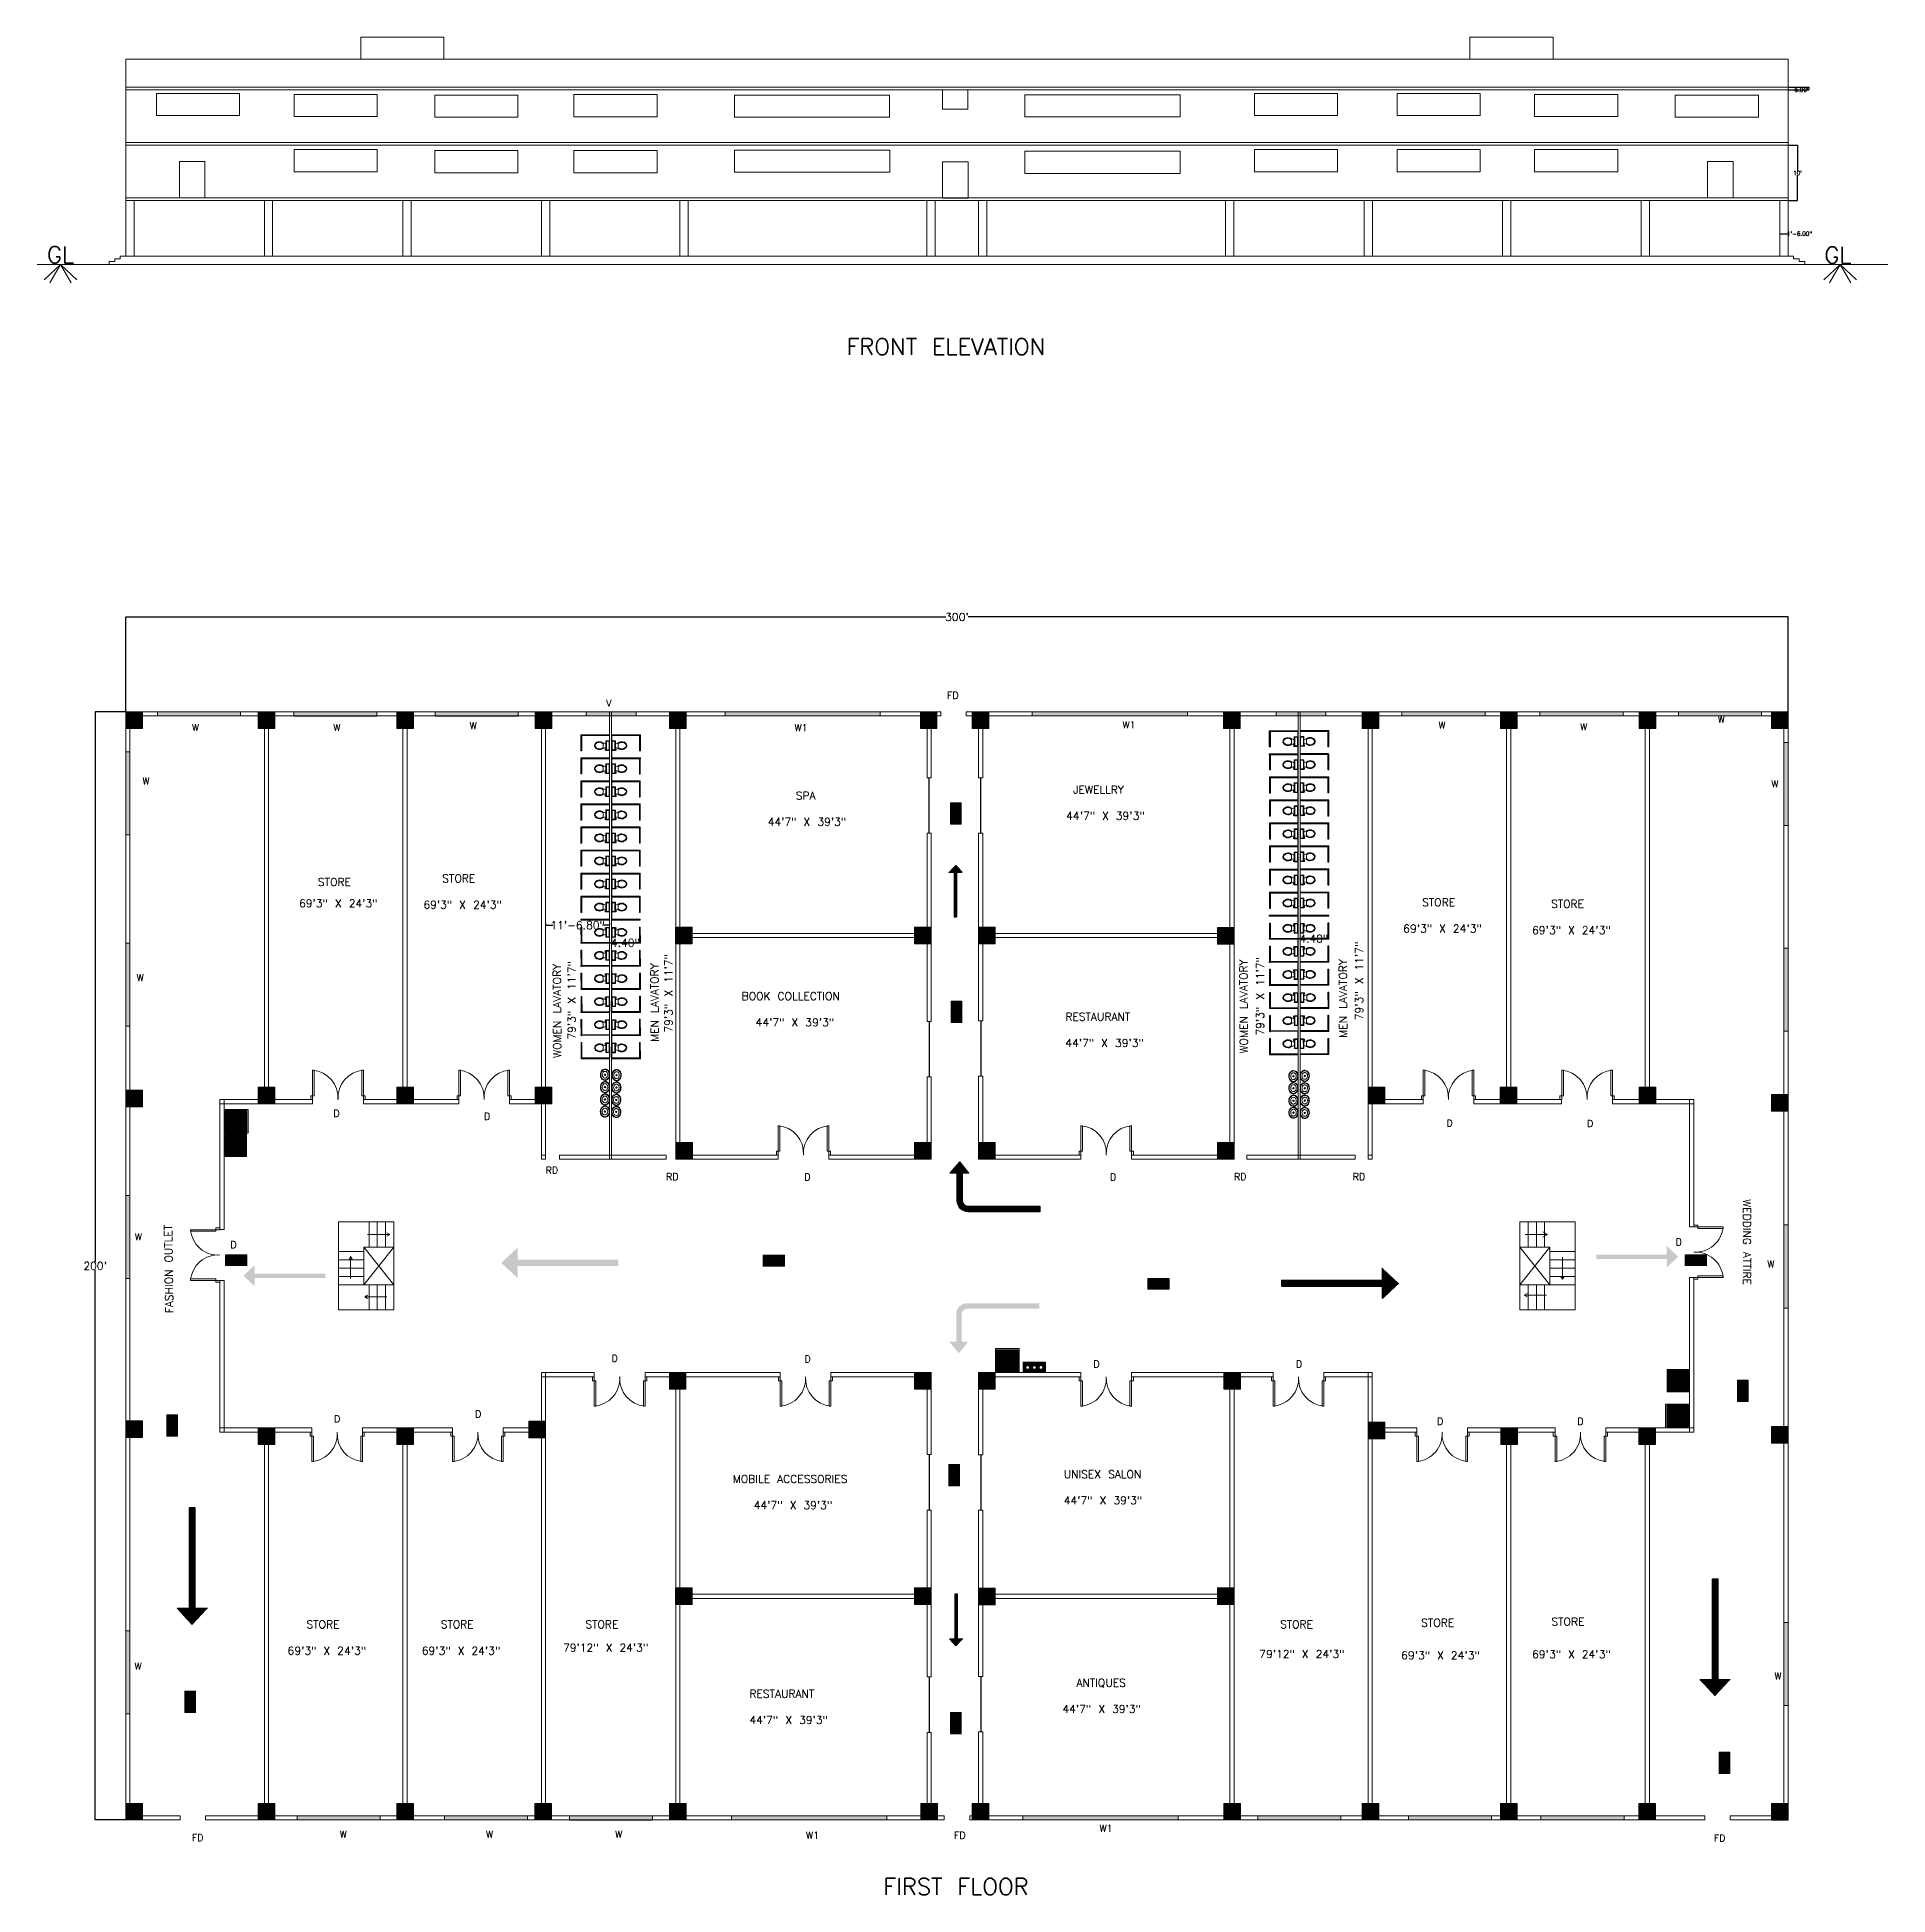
# Model space of a CAD drawing. Header units: inches. Extents: x 2447 to 25919, y 392 to 5548495.
# Drawn here: x 2447 to 6455, y 473 to 4496 of the extents above; entities that cross this region are included whole.
import ezdxf

# ---------------------------------------------------------------- set-up
doc = ezdxf.new("R2010")
doc.units = ezdxf.units.IN
doc.header["$LTSCALE"] = 0.019685
doc.header["$MEASUREMENT"] = 0
doc.layers.get('0').update_dxf_attribs({"lineweight": 18})
doc.layers.get('Defpoints').update_dxf_attribs({"color": 140, "lineweight": 18})
for name, color, linetype, lineweight in [('CAR PARKING', 7, 'Continuous', 18), ('DOOR', 3, 'Continuous', 18), ('FIRE ESCAPE DOORS', 7, 'Continuous', 18), ('LIFT', 1, 'Continuous', 18), ('RESTROOM UTILITIES', 7, 'Continuous', 18), ('SHUTTER', 250, 'Continuous', 30), ('STAIRS', 7, 'Continuous', 18), ('WALLS', 7, 'Continuous', 18), ('WINDOWS', 7, 'Continuous', 18)]:
    doc.layers.add(name, color=color, linetype=linetype, lineweight=lineweight)
doc.styles.get("Standard").update_dxf_attribs({"font": 'txt.shx', "height": 15})
doc.dimstyles.get("Standard").update_dxf_attribs({"dimtxt": 16.8, "dimasz": 0.007087, "dimexe": 0.007087, "dimexo": 0.002461, "dimgap": 0.003543, "dimtad": 0, "dimtih": 1, "dimtoh": 1, "dimzin": 0, "dimdsep": 46, "dimlunit": 3, "dimtxsty": 'Standard', "dimcen": 0.003543, "dimadec": 0, "dimazin": 0, "dimtfac": 1, "dimtofl": 0, "dimtmove": 0, "dimatfit": 3, "dimfxl": 0.03937, "dimtolj": 1, "dimtzin": 0, "dimarcsym": 0})
pattern_1 = [(45, (-240.80265, 129.65105), (-0.265165043, 0.265165043), []), (45, (-240.62588, 129.65105), (-0.265165043, 0.265165043), [])]

msp = doc.modelspace()

# ---------------------------------------------------------------- texts
at = {"attachment_point": 1}
for s, width, gutter_width, heights, insert, char_height in [('GL', 82.85411, 180, [0], (2468.093, 4043.075), 36), ('GL', 60.49941, 180, [0], (6317.51, 4042.357), 36), ('{\\C1;FRONT ELEVATION}', 1701.35947, 180, [0], (4199.734, 3843.96), 36), ('V', 114.99825, 75, [0], (3679.022, 3061.435), 15), ('FD', 81.03116, 75, [0], (4417.246, 3078.081), 15), ('W', 89.63251, 75, [0], (6086.392, 3026.22), 15), ('W', 89.63251, 75, [0], (2782, 3008.662), 15), ('W', 89.63251, 75, [0], (3088.28, 3008.662), 15), ('W', 89.63251, 75, [0], (3383.428, 3012.893), 15), ('W1', 114.63655, 75, [0], (4086.946, 3008.555), 15), ('W1', 114.63655, 75, [0], (4797.422, 3014.515), 15), ('W', 89.63251, 75, [0], (5481.505, 3013.712), 15), ('W', 89.63251, 75, [0], (5788.431, 3010.144), 15), ('W', 89.63251, 75, [0], (2674.745, 2893.057), 15), ('    SPA\\P\\P44\'7" X 39\'3"', 233.05217, 85, [0], (4028.832, 2862.083), 17), ('    JEWELLRY\\P\\P   44\'7" X 39\'3"', 304.30646, 85, [0], (4629.885, 2875.069), 17), ('W', 89.63251, 75, [0], (6202.343, 2886.747), 15), ('STORE', 121.86116, 85, [21.909], (3054.804, 2675.002), 17), ('STORE', 121.86116, 85, [21.909], (3324.046, 2682.742), 17), ('69\'3" X 24\'3"', 234.16481, 85, [0], (3013.891, 2628.788), 17), ('69\'3" X 24\'3"', 234.16481, 85, [0], (3283.133, 2625.75), 17), ('STORE', 121.86116, 85, [21.909], (5446.212, 2631.21), 17), ('STORE', 121.86116, 85, [21.909], (5725.433, 2627.72), 17), ('69\'3" X 24\'3"', 234.16481, 85, [0], (5405.299, 2574.217), 17), ('69\'3" X 24\'3"', 234.16481, 85, [0], (5684.52, 2570.727), 17), ('W', 89.63251, 75, [0], (2662.237, 2466.658), 15), ('BOOK COLLECTION\\P\\P  44\'7" X 39\'3"', 401.20502, 85, [0], (3972.416, 2427.866), 17), ('RESTAURANT\\P\\P44\'7" X 39\'3"', 358.90446, 85, [0], (4673.451, 2383.255), 17), ('D', 120.00731, 75, [0], (3088.371, 2173.349), 15), ('D', 120.00731, 75, [0], (3414.447, 2166.641), 15), ('D', 120.00731, 75, [0], (5498.973, 2151.855), 15), ('D', 120.00731, 75, [0], (5803.286, 2151.105), 15), ('RD', 54.3278, 75, [0], (3547.96, 2049.995), 15), ('RD', 54.3278, 75, [0], (3808.783, 2035.755), 15), ('D', 120.00731, 75, [0], (4108.17, 2035.366), 15), ('D', 120.00731, 75, [0], (4770.041, 2035.366), 15), ('RD', 54.3278, 75, [0], (5038.77, 2035.755), 15), ('RD', 54.3278, 75, [0], (5295.825, 2035.85), 15), ('W', 89.63251, 75, [0], (2658.281, 1905.627), 15), ('D', 120.00731, 75, [0], (5995.157, 1894.397), 15), ('D', 120.00731, 75, [0], (2865.434, 1888.563), 15), ('W', 89.63251, 75, [0], (6193.842, 1847.054), 15), ('D', 120.00731, 75, [0], (3690.58, 1642.591), 15), ('D', 120.00731, 75, [0], (4108.626, 1640.997), 15), ('D', 120.00731, 75, [0], (4734.121, 1630.1), 15), ('D', 120.00731, 75, [0], (5172.864, 1630.1), 15), ('D', 120.00731, 75, [0], (3089.693, 1511.52), 15), ('D', 120.00731, 75, [0], (3395.317, 1521.868), 15), ('D', 120.00731, 75, [0], (5478.599, 1506.16), 15), ('D', 120.00731, 75, [0], (5782.212, 1506.16), 15), ('MOBILE ACCESSORIES\\P\\P   44\'7" X 39\'3"', 323.9372, 85, [0], (3953.258, 1382.128), 17), ('   UNISEX SALON\\P\\P   44\'7" X 39\'3"', 284.29466, 85, [0], (4624.478, 1392.527), 17), ('STORE', 121.86116, 85, [21.909], (3030.093, 1067.242), 17), ('STORE', 121.86116, 85, [21.909], (3320.711, 1067.242), 17), ('STORE', 121.86116, 85, [21.909], (3634.123, 1067.242), 17), ('STORE', 121.86116, 85, [21.909], (5138.499, 1067.242), 17), ('STORE', 121.86116, 85, [21.909], (5444.179, 1070.805), 17), ('STORE', 121.86116, 85, [21.909], (5726.286, 1073.077), 17), ('69\'3" X 24\'3"', 234.16481, 85, [0], (2989.18, 1010.25), 17), ('69\'3" X 24\'3"', 234.16481, 85, [0], (3279.798, 1010.25), 17), ('79\'12" X 24\'3"', 199.07377, 85, [0], (3585.666, 1016.983), 17), ('W', 89.63251, 75, [0], (2657.706, 975.771), 15), ('79\'12" X 24\'3"', 199.07377, 85, [0], (5093.483, 1003.224), 17), ('69\'3" X 24\'3"', 234.16481, 85, [0], (5400.952, 1000.363), 17), ('69\'3" X 24\'3"', 234.16481, 85, [0], (5684.52, 1002.636), 17), ('  ANTIQUES\\P\\P44\'7" X 39\'3"', 275.97926, 85, [0], (4667.124, 940.826), 17), ('W', 89.63251, 75, [0], (6209.12, 954.387), 15), ('RESTAURANT\\P\\P44\'7" X 39\'3"', 358.90446, 85, [0], (3989.29, 916.943), 17), ('FD', 81.03116, 75, [0], (2781.803, 604.664), 15), ('W', 89.63251, 75, [0], (3102.137, 611.649), 15), ('W', 89.63251, 75, [0], (3418.762, 611.649), 15), ('W', 89.63251, 75, [0], (3698.55, 611.649), 15), ('W1', 114.63655, 75, [0], (4111.845, 609.71), 15), ('FD', 81.03116, 75, [0], (4432.349, 609.629), 15), ('W1', 114.63655, 75, [0], (4747.578, 624.418), 15), ('FD', 81.03116, 75, [0], (6077.911, 603.428), 15), ('{\\C1;FIRST FLOOR}', 502.39431, 180, [0], (4279.491, 509.108), 36)]:
    msp.add_mtext_dynamic_manual_height_columns(s, width=width, gutter_width=gutter_width, heights=heights, dxfattribs=dict(at, insert=insert, char_height=char_height))
at = {"char_height": 17, "attachment_point": 1}
for s, width, insert, rotation in [('79\'3" X 11\'7"', 199.37927, (3805.568, 2340.437), 90), ('WOMEN LAVATORY', 251.58995, (5051.522, 2295.202), 90.205997), ('79\'3" X 11\'7"', 199.37927, (5086.765, 2333.913), 90), ('79\'3" X 11\'7"', 199.37927, (5086.95, 2333.914), 90), ('  MEN LAVATORY', 251.58995, (5266.737, 2298.835), 90.205997), ('79\'3" X 11\'7"', 199.37927, (5301.316, 2367.269), 90), ('WOMEN LAVATORY', 251.58995, (3564.555, 2285.407), 90.205997), ('79\'3" X 11\'7"', 199.37927, (3595.95, 2325.237), 90), ('  MEN LAVATORY', 251.58995, (3775.889, 2289.9), 90.205997), ('WEDDING ATTIRE', 319.34939, (6158.379, 1979.69), 270), ('FASHION OUTLET', 275.24742, (2724.581, 1732.518), 90.810684)]:
    msp.add_mtext_dynamic_manual_height_columns(s, width=width, gutter_width=85, heights=[0], dxfattribs=dict(at, insert=insert, rotation=rotation))

# ---------------------------------------------------------------- blocks, each defined once
blk = doc.blocks.new('Toilet - top')
for p, q in [((-10, -8.5), (-8, -8.5)), ((-10, -9.5), (-10, -8.5)), ((-7, -9.5), (-10, -9.5)), ((-8, -8.5), (-8, -8)), ((-7, -8), (-7, -9.5)), ((-4, -8), (-6, -14)), ((4, -14), (-4, -14)), ((4, -8), (6, -14)), ((9.5, -6), (9.5, -2))]:
    blk.add_line(p, q)
blk.add_lwpolyline([(10.5, -8), (10.5, 0), (-10.5, 0), (-10.5, -8)], close=True)
for points in [[(-9.5, -2), (-9.5, -6)], [(8.5, -1), (-8.5, -1)], [(-8.5, -7), (8.5, -7)]]:
    blk.add_lwpolyline(points)
for centre, radius, start, end in [((-8.6, -1.9), 0.884, 81.8699, 188.1301), ((-8.6, -6.1), 0.884, 171.8699, 278.1301), ((3.5, -21.6), 12.2, 141.4691, 247.9714), ((4.2, -21.8), 11.3, 136.3677, 238.9468), ((0, -27.9), 4, 245.7318, 294.2682), ((0, -29), 4, 254.8605, 285.1395), ((-3.5, -21.6), 12.2, 292.0284, 38.5307), ((-4.2, -21.8), 11.3, 301.053, 43.6321), ((8.6, -1.9), 0.884, 351.8699, 98.1301), ((8.6, -6.1), 0.884, 261.8699, 8.1301)]:
    blk.add_arc(centre, radius, start, end)
blk = doc.blocks.new('TOILET UTILITIES')
at = {"layer": 'RESTROOM UTILITIES'}
for p, q in [((-38.1, 22.7), (23.9, 22.7)), ((-38.1, 20.7), (-38.1, -27.3)), ((21.9, 20.7), (-38.1, 20.7)), ((-38.1, 20.7), (21.9, 20.7)), ((21.9, 20.7), (21.9, -12.4)), ((23.9, 22.7), (23.9, -12.4)), ((-38.1, -27.3), (21.9, -27.3)), ((-38.1, -29.3), (23.9, -29.3)), ((21.9, -12.4), (23.9, -12.4)), ((21.9, -27.4), (23.9, -27.4)), ((23.9, -27.4), (23.9, -29.3))]:
    blk.add_line(p, q, dxfattribs=at)
at = {"layer": 'RESTROOM UTILITIES', "rotation": 90}
blk.add_blockref('Toilet - top', (-38.1, -0.9), dxfattribs=at)
blk = doc.blocks.new('Sink - Oval top')
for p, q in [((-1, 0), (1, 0)), ((0, 1), (0, -1))]:
    blk.add_line(p, q)
at = {"linetype": 'Continuous'}
for points in [[(-12.2, 0.4, 0.117634), (-11.5, -3.4, 0.104469), (-8.9, -6.8, 0.090016), (-5.1, -9.1, 0.08192), (-0.3, -10, 0.08192), (4.5, -9.4, 0.090016), (8.4, -7.4, 0.104469), (11.2, -4.1, 0.117634), (12.2, -0.4, 0.117634), (11.5, 3.4, 0.104469), (8.9, 6.8, 0.090016), (5.1, 9.1, 0.08192), (0.3, 10, 0.08192), (-4.5, 9.4, 0.090016), (-8.4, 7.4, 0.104469), (-11.2, 4.1, 0.117634)], [(-11.3, 0.2, 0.118622), (-10.5, -3.3, 0.104678), (-8.1, -6.4, 0.089562), (-4.5, -8.4, 0.081185), (-0.1, -9.2, 0.081185), (4.3, -8.5, 0.089562), (7.9, -6.6, 0.104678), (10.4, -3.5, 0.118622), (11.3, -0.2, 0.118622), (10.5, 3.3, 0.104678), (8.1, 6.4, 0.089562), (4.5, 8.4, 0.081185), (0.1, 9.2, 0.081185), (-4.3, 8.5, 0.089562), (-7.9, 6.6, 0.104678), (-10.4, 3.5, 0.118622)], [(-7.4, 0.1, 0.118283), (-6.9, -2.2, 0.104607), (-5.3, -4.2, 0.089718), (-3, -5.5, 0.081436), (-0.1, -6, 0.081436), (2.8, -5.6, 0.089718), (5.2, -4.3, 0.104607), (6.9, -2.3, 0.118283), (7.4, -0.1, 0.118283), (6.9, 2.2, 0.104607), (5.3, 4.2, 0.089718), (3, 5.5, 0.081436), (0.1, 6, 0.081436), (-2.8, 5.6, 0.089718), (-5.2, 4.3, 0.104607), (-6.9, 2.3, 0.118283)]]:
    blk.add_lwpolyline(points, format="xyb", close=True, dxfattribs=at)
for radius in [1.5, 1]:
    blk.add_circle((0, 0), radius)
blk = doc.blocks.new('WINDOWS')
at = {"layer": 'WINDOWS'}
h = blk.add_hatch(color=4, dxfattribs=at)
h.dxf.hatch_style = 1
h.paths.add_polyline_path([(9, 90), (0, 90), (0, -90), (9, -90)])
blk.add_lwpolyline([(0, -90), (9, -90), (9, 90), (0, 90)], close=True, dxfattribs=at)
blk = doc.blocks.new('double doors')
at = {"layer": 'DOOR'}
for points in [[(-54.9, 8.6), (-51.3, 8.6), (-51.3, 63.6), (-54.9, 63.6)], [(54.9, 8.6), (51.3, 8.6), (51.3, 63.6), (54.9, 63.6)], [(-54.9, 8.6), (-58.6, 8.6), (-58.6, 0), (-54.9, 0)], [(54.9, 8.6), (58.6, 8.6), (58.6, 0), (54.9, 0)]]:
    blk.add_lwpolyline(points, close=True, dxfattribs=at)
for centre, start, end in [((-59.3, 4.3), 355.8288, 85.8288), ((59.3, 4.3), 94.1712, 184.1712)]:
    blk.add_arc(centre, 59.4, start, end, dxfattribs=at)
blk = doc.blocks.new('EXTINGUISHER')
at = {"true_color": 0xff0f0f}
h = blk.add_hatch(color=1, dxfattribs=at)
h.dxf.hatch_style = 1
h.paths.add_polyline_path([(21.2, 26.2), (-26.2, 26.2), (-26.2, -21.2), (21.2, -21.2)])
h.paths.add_polyline_path([(1.5, -14.5), (-9.9, -14.5), (-9.9, -8.2), (-9.9, 11.2), (-9.9, 11.5), (-9.9, 11.9), (-9.7, 12.2), (-9.7, 12.3), (-9.6, 12.5), (-9.3, 12.8), (-9, 12.9), (-8.8, 13), (-8.4, 13.2), (-8.1, 13.2), (-7.9, 13.2), (-5.9, 13.2), (-5.9, 16.6), (-6.8, 16.6), (-6.9, 16.6), (-7, 16.6), (-7.6, 16.7), (-8.1, 16.9), (-8.3, 17.2), (-8.4, 17.4), (-8.4, 17.6), (-8.4, 17.7), (-8.2, 18), (-8, 18.2), (-7.8, 18.4), (-7.2, 18.5), (-6.9, 18.5), (-5.9, 18.5), (-5.9, 19.4), (-2.8, 19.4), (-2.8, 18.5), (-1.1, 18.5), (4.2, 15.4), (4.2, 11.7), (3.1, 11.9), (3.1, 13.9), (-1.3, 16.6), (-2.8, 16.6), (-2.8, 13.2), (-0.6, 13.2), (-0.3, 13.2), (0, 13.1), (0.2, 13.1), (0.4, 13), (0.8, 12.8), (1, 12.6), (1.1, 12.5), (1.3, 12.1), (1.5, 11.7), (1.5, 11.2), (1.5, -8.2)], flags=16)
at = {"true_color": 0xe8e9e8}
h = blk.add_hatch(color=254, dxfattribs=at)
h.dxf.hatch_style = 1
h.paths.add_polyline_path([(1.5, 11.2), (1.5, 11.5), (1.4, 11.7), (1.4, 11.9), (1.4, 12), (1.3, 12.2), (1.2, 12.3), (1.1, 12.5), (1, 12.6), (0.9, 12.7), (0.7, 12.8), (0.5, 12.9), (0.4, 13), (0.2, 13.1), (0, 13.1), (-0.2, 13.2), (-0.4, 13.2), (-0.6, 13.2), (-2.8, 13.2), (-2.8, 16.6), (-1.3, 16.6), (3.1, 13.9), (3.1, 11.9), (4.2, 11.7), (4.2, 15.4), (-1.1, 18.5), (-2.8, 18.5), (-2.8, 19.4), (-5.9, 19.4), (-5.9, 18.5), (-6.9, 18.5), (-7.1, 18.5), (-7.1, 18.5), (-7.3, 18.5), (-7.6, 18.4), (-7.8, 18.3), (-8, 18.2), (-8.2, 18), (-8.3, 17.9), (-8.4, 17.8), (-8.4, 17.7), (-8.4, 17.6), (-8.4, 17.4), (-8.4, 17.4), (-8.4, 17.3), (-8.2, 17.1), (-8.2, 17), (-8.1, 17), (-8, 16.9), (-7.7, 16.8), (-7.5, 16.7), (-7.2, 16.6), (-6.9, 16.6), (-6.9, 16.6), (-6.8, 16.6), (-5.9, 16.6), (-5.9, 13.2), (-7.9, 13.2), (-8.1, 13.2), (-8.3, 13.2), (-8.5, 13.1), (-8.7, 13.1), (-8.9, 13), (-9, 12.9), (-9.2, 12.8), (-9.3, 12.7), (-9.5, 12.6), (-9.6, 12.5), (-9.7, 12.3), (-9.7, 12.2), (-9.8, 12), (-9.9, 11.9), (-9.9, 11.7), (-9.9, 11.5), (-9.9, 11.2), (-9.9, -8.2), (-9.9, -14.5), (1.5, -14.5), (1.5, -8.2)])
at = {"color": 18, "true_color": 0x000000}
for points in [[(23.4, 28.4), (-28.3, 28.4), (-28.3, -23.4), (23.4, -23.4)], [(21.2, 26.2), (-26.2, 26.2), (-26.2, -21.2), (21.2, -21.2), (21.2, 26.2)], [(-0.6, 13.2), (-2.8, 13.2), (-2.8, 16.6), (-1.3, 16.6), (3.1, 13.9), (3.1, 11.9), (4.2, 11.7), (4.2, 15.4), (-1.1, 18.5), (-2.8, 18.5), (-2.8, 19.4), (-5.9, 19.4), (-5.9, 18.5), (-6.9, 18.5), (-7.1, 18.5), (-7.1, 18.5), (-7.3, 18.5), (-7.6, 18.4), (-7.8, 18.3), (-8, 18.2), (-8.2, 18), (-8.3, 17.9), (-8.4, 17.8), (-8.4, 17.7), (-8.4, 17.6), (-8.4, 17.6), (-8.4, 17.4), (-8.4, 17.4), (-8.4, 17.3), (-8.3, 17.2), (-8.2, 17.1), (-8.2, 17), (-8.1, 17), (-8, 16.9), (-7.7, 16.8), (-7.5, 16.7), (-7.2, 16.6), (-6.9, 16.6), (-6.9, 16.6), (-6.8, 16.6), (-6.8, 16.6), (-5.9, 16.6), (-5.9, 13.2), (-7.9, 13.2), (-8.1, 13.2), (-8.3, 13.2), (-8.5, 13.1), (-8.7, 13.1), (-8.9, 13), (-9, 12.9), (-9.2, 12.8), (-9.3, 12.7), (-9.5, 12.6), (-9.6, 12.5), (-9.7, 12.3), (-9.7, 12.2), (-9.8, 12), (-9.9, 11.9), (-9.9, 11.7), (-9.9, 11.5), (-9.9, 11.2), (-9.9, -8.2), (-9.9, -14.5), (1.5, -14.5), (1.5, -8.2), (1.5, 11.2), (1.5, 11.5), (1.4, 11.7), (1.4, 11.9), (1.4, 12), (1.3, 12.2), (1.2, 12.3), (1.1, 12.5), (1, 12.6), (0.9, 12.7), (0.7, 12.8), (0.5, 12.9), (0.4, 13), (0.2, 13.1), (0, 13.1), (-0.2, 13.2), (-0.4, 13.2), (-0.6, 13.2)]]:
    blk.add_lwpolyline(points, close=True, dxfattribs=at)
blk = doc.blocks.new('Fire Hydrant')
at = {"true_color": 0xff0f0f}
h = blk.add_hatch(color=1, dxfattribs=at)
h.dxf.hatch_style = 1
h.paths.add_polyline_path([(22.4, 22.4), (-22.4, 22.4), (-22.4, -22.4), (22.4, -22.4)])
h.paths.add_polyline_path([(0.7, -7.3), (0.5, -7.3), (0.4, -7.4), (0.2, -7.5), (0.1, -7.5), (0.1, 18.6), (0.3, 18.5), (0.4, 18.5), (0.5, 18.4), (0.7, 18.3), (0.8, 18.2), (0.9, 18), (0.9, 17.7), (0.9, 6.7), (6.9, 6.7), (7, 7), (7, 7.3), (7.1, 7.6), (7.2, 7.9), (7.3, 8.2), (7.4, 8.5), (7.5, 8.7), (7.6, 9), (7.8, 9.2), (7.9, 9.5), (8.1, 9.7), (8.3, 9.9), (8.4, 10.2), (8.6, 10.4), (8.8, 10.6), (9, 10.8), (9.3, 11), (9.5, 11.2), (9.7, 11.3), (10, 11.5), (10.2, 11.6), (10.5, 11.8), (10.7, 11.9), (11, 12), (11.3, 12.1), (11.6, 12.2), (11.9, 12.3), (12.1, 12.3), (12.5, 12.4), (12.7, 12.4), (13.1, 12.4), (13.4, 12.4), (13.7, 12.4), (14, 12.4), (14.4, 12.3), (14.7, 12.3), (15, 12.2), (15.3, 12.1), (15.6, 12), (15.9, 11.9), (16.2, 11.8), (16.4, 11.6), (16.7, 11.5), (17, 11.3), (17.2, 11.1), (17.5, 10.9), (17.7, 10.7), (17.9, 10.5), (18.2, 10.3), (18.4, 10.1), (18.6, 9.8), (18.7, 9.6), (18.9, 9.3), (19.1, 9), (19.2, 8.8), (19.3, 8.5), (19.5, 8.2), (19.6, 7.9), (19.6, 7.6), (19.7, 7.3), (19.8, 6.9), (19.8, 6.6), (19.9, 6.3), (19.9, 5.9), (19.9, 5.6), (19.8, 5.3), (19.8, 5), (19.7, 4.6), (19.6, 4.3), (19.6, 4), (19.5, 3.7), (19.3, 3.4), (19.2, 3.1), (19.1, 2.8), (18.9, 2.6), (18.7, 2.3), (18.6, 2), (18.4, 1.8), (18.2, 1.6), (17.9, 1.3), (17.7, 1.1), (17.5, 0.9), (17.2, 0.7), (17, 0.5), (16.7, 0.4), (16.4, 0.2), (16.2, 0.1), (15.9, 0), (15.6, -0.2), (15.3, -0.3), (15, -0.4), (14.7, -0.4), (14.4, -0.5), (14, -0.5), (13.7, -0.5), (13.4, -0.6), (13.1, -0.5), (12.8, -0.5), (12.5, -0.5), (12.2, -0.5), (11.9, -0.4), (11.6, -0.3), (11.3, -0.2), (11.1, -0.1), (10.8, 0), (10.5, 0.1), (10.3, 0.2), (10, 0.4), (9.8, 0.5), (9.5, 0.7), (9.3, 0.8), (9.1, 1), (8.9, 1.2), (8.7, 1.4), (8.5, 1.6), (8.3, 1.8), (8.1, 2.1), (8, 2.3), (7.8, 2.5), (7.7, 2.8), (7.5, 3), (7.4, 3.3), (7.3, 3.6), (7.2, 3.8), (7.1, 4.1), (7, 4.4), (7, 4.7), (6.9, 5), (0.9, 5), (0.9, -6.7), (0.9, -6.9), (0.8, -7.1)], flags=16)
h.paths.add_polyline_path([(-1.5, -6.6), (-1.7, -6.7), (-1.8, -6.8), (-2, -6.9), (-2.7, -6.9), (-2.9, -6.8), (-3, -6.7), (-3.1, -6.6), (-3.2, -6.5), (-3.3, -6.4), (-3.3, -6.2), (-3.3, -6.1), (-3.3, 17.1), (-3.3, 17.3), (-3.3, 17.4), (-3.2, 17.6), (-3.1, 17.7), (-3, 17.8), (-2.7, 17.9), (-2, 17.9), (-1.8, 17.8), (-1.7, 17.8), (-1.5, 17.7), (-1.4, 17.5), (-1.3, 17.3), (-1.3, 17.1), (-1.3, -6.1), (-1.3, -6.3), (-1.4, -6.5)], flags=16)
h.paths.add_polyline_path([(-4.8, -6.6), (-4.9, -6.7), (-5, -6.8), (-5.3, -6.9), (-5.9, -6.9), (-6.1, -6.8), (-6.3, -6.7), (-6.4, -6.6), (-6.5, -6.4), (-6.6, -6.2), (-6.6, -6.1), (-6.6, 17.1), (-6.6, 17.4), (-6.5, 17.6), (-6.4, 17.7), (-6.3, 17.8), (-6.1, 17.8), (-5.9, 17.9), (-5.3, 17.9), (-5, 17.8), (-4.8, 17.7), (-4.7, 17.6), (-4.6, 17.4), (-4.6, 17.1), (-4.6, -6.1), (-4.6, -6.3), (-4.7, -6.5)], flags=16)
h.paths.add_polyline_path([(11.8, 0.7), (11.4, 0.8), (11, 1), (10.7, 1.2), (10.3, 1.4), (9.9, 1.7), (9.6, 2), (9.3, 2.3), (9, 2.6), (8.8, 2.9), (8.6, 3.3), (8.4, 3.7), (8.2, 4.1), (8.1, 4.5), (8, 5), (12.7, 5), (12.7, 0.5), (12.3, 0.6)], flags=0)
h.paths.add_polyline_path([(14.1, 0.5), (14.1, 5), (18.7, 5), (18.6, 4.5), (18.5, 4.1), (18.3, 3.7), (18.2, 3.3), (17.9, 3), (17.7, 2.6), (17.4, 2.3), (17.1, 2), (16.8, 1.7), (16.5, 1.5), (16.1, 1.2), (15.8, 1), (15.4, 0.9), (15, 0.7), (14.5, 0.6)], flags=0)
h.paths.add_polyline_path([(-7.9, -6.5), (-8, -6.6), (-8.1, -6.7), (-8.3, -6.8), (-8.5, -6.9), (-9.2, -6.9), (-9.4, -6.8), (-9.5, -6.7), (-9.6, -6.6), (-9.7, -6.5), (-9.8, -6.4), (-9.8, -6.2), (-9.8, -6.1), (-9.8, 17.1), (-9.8, 17.3), (-9.8, 17.4), (-9.7, 17.6), (-9.6, 17.7), (-9.5, 17.8), (-9.2, 17.9), (-8.5, 17.9), (-8.3, 17.8), (-8.1, 17.8), (-8, 17.7), (-7.9, 17.5), (-7.8, 17.3), (-7.8, 17.1), (-7.8, -6.1), (-7.8, -6.3)], flags=16)
h.paths.add_polyline_path([(-11.2, -6.5), (-11.3, -6.6), (-11.4, -6.7), (-11.5, -6.8), (-11.8, -6.9), (-12.4, -6.9), (-12.6, -6.8), (-12.8, -6.7), (-12.9, -6.6), (-13, -6.4), (-13.1, -6.2), (-13.1, -6.1), (-13.1, 17.1), (-13.1, 17.4), (-13, 17.6), (-12.9, 17.7), (-12.8, 17.8), (-12.6, 17.8), (-12.4, 17.9), (-11.8, 17.9), (-11.5, 17.8), (-11.3, 17.7), (-11.2, 17.6), (-11.1, 17.4), (-11.1, 17.1), (-11.1, -6.1), (-11.1, -6.3)], flags=16)
h.paths.add_polyline_path([(-14.3, -13), (-14.4, -13.9), (-14.6, -14.8), (-14.7, -15.8), (-14.8, -16.8), (-14.9, -17.7), (-15.1, -18.4), (-15.1, -18.7), (-15.2, -18.9), (-15.3, -19), (-15.4, -19.1), (-15.5, -19), (-15.6, -18.9), (-15.7, -18.7), (-15.8, -18.4), (-15.9, -17.7), (-16.1, -16.8), (-16.3, -15.8), (-16.4, -14.8), (-16.6, -13.9), (-16.8, -13)], flags=16)
h.paths.add_polyline_path([(-14.3, -12.4), (-16.8, -12.4), (-16.8, -11.6), (-14.3, -11.6)], flags=16)
h.paths.add_polyline_path([(-14.3, -11.1), (-16.7, -11.1), (-16.7, 17.1), (-16.6, 17.4), (-16.5, 17.5), (-16.5, 17.7), (-16.3, 17.8), (-16.2, 17.8), (-16, 17.9), (-15.9, 17.9), (-15.1, 17.9), (-14.9, 17.9), (-14.8, 17.8), (-14.6, 17.8), (-14.4, 17.6), (-14.3, 17.4), (-14.3, 17.1)], flags=16)
h.paths.add_polyline_path([(8, 6.7), (8, 7.2), (8.2, 7.6), (8.3, 8), (8.5, 8.4), (8.7, 8.8), (9, 9.2), (9.3, 9.5), (9.6, 9.8), (9.9, 10.1), (10.2, 10.4), (10.6, 10.6), (11, 10.8), (11.4, 11), (11.8, 11.2), (12.3, 11.3), (12.7, 11.3), (12.7, 6.7)], flags=0)
h.paths.add_polyline_path([(14.1, 6.7), (14.1, 11.3), (14.6, 11.3), (15, 11.1), (15.4, 11), (15.8, 10.8), (16.2, 10.6), (16.5, 10.4), (16.9, 10.1), (17.2, 9.8), (17.5, 9.5), (17.8, 9.2), (18, 8.8), (18.2, 8.4), (18.4, 8), (18.6, 7.6), (18.7, 7.2), (18.7, 6.7)], flags=0)
h.paths.add_polyline_path([(-18.3, -7.4), (-18.5, -7.3), (-18.6, -7.3), (-18.7, -7.1), (-18.8, -6.9), (-18.8, -6.7), (-18.8, 17.7), (-18.8, 18), (-18.7, 18.2), (-18.6, 18.3), (-18.5, 18.4), (-18.3, 18.5), (-18.2, 18.5), (-18, 18.6), (-18, -7.5), (-18.2, -7.5)], flags=16)
at = {"true_color": 0xe8e9e8}
h = blk.add_hatch(color=254, dxfattribs=at)
h.dxf.hatch_style = 1
h.paths.add_polyline_path([(-18, 18.6), (-18, 18.6), (-18.2, 18.5), (-18.3, 18.5), (-18.5, 18.4), (-18.6, 18.3), (-18.7, 18.2), (-18.7, 18), (-18.8, 17.9), (-18.8, 17.7), (-18.8, -6.7), (-18.8, -6.8), (-18.7, -7), (-18.7, -7.1), (-18.6, -7.3), (-18.5, -7.3), (-18.3, -7.4), (-18.2, -7.5), (-18, -7.5), (-18, -7.5)])
h.paths.add_polyline_path([(-14.3, 17.1), (-14.3, 17.2), (-14.3, 17.4), (-14.4, 17.5), (-14.5, 17.7), (-14.6, 17.8), (-14.8, 17.8), (-14.9, 17.9), (-15.1, 17.9), (-15.9, 17.9), (-16, 17.9), (-16.2, 17.8), (-16.3, 17.8), (-16.5, 17.7), (-16.5, 17.5), (-16.6, 17.4), (-16.7, 17.2), (-16.7, 17.1), (-16.7, -11.1), (-14.3, -11.1)])
h.paths.add_polyline_path([(-14.3, -11.6), (-16.8, -11.6), (-16.8, -12.4), (-14.3, -12.4)])
h.paths.add_polyline_path([(-14.4, -13.9), (-14.3, -13), (-16.8, -13), (-16.6, -13.9), (-16.4, -14.8), (-16.3, -15.8), (-16.1, -16.8), (-15.9, -17.7), (-15.8, -18.4), (-15.7, -18.7), (-15.6, -18.9), (-15.5, -19), (-15.5, -19), (-15.4, -19), (-15.4, -19.1), (-15.4, -19), (-15.3, -19), (-15.3, -19), (-15.2, -18.9), (-15.1, -18.7), (-15.1, -18.4), (-14.9, -17.7), (-14.8, -16.8), (-14.7, -15.8), (-14.6, -14.8)])
h.paths.add_polyline_path([(-11.1, 17.3), (-11.1, 17.4), (-11.3, 17.7), (-11.4, 17.8), (-11.5, 17.8), (-11.7, 17.9), (-11.8, 17.9), (-12.3, 17.9), (-12.5, 17.9), (-12.6, 17.8), (-12.8, 17.8), (-12.9, 17.7), (-13, 17.6), (-13, 17.4), (-13.1, 17.3), (-13.1, 17.1), (-13.1, -6.1), (-13.1, -6.2), (-13, -6.4), (-13, -6.5), (-12.9, -6.6), (-12.8, -6.7), (-12.6, -6.8), (-12.5, -6.8), (-12.3, -6.9), (-11.8, -6.9), (-11.7, -6.8), (-11.5, -6.8), (-11.3, -6.6), (-11.1, -6.4), (-11.1, -6.2), (-11.1, -6.1)])
h.paths.add_polyline_path([(-7.8, 17.1), (-7.8, 17.3), (-7.9, 17.4), (-7.9, 17.6), (-8, 17.7), (-8.1, 17.8), (-8.3, 17.8), (-8.4, 17.9), (-8.6, 17.9), (-9.1, 17.9), (-9.2, 17.9), (-9.4, 17.8), (-9.5, 17.8), (-9.6, 17.7), (-9.7, 17.6), (-9.8, 17.4), (-9.8, 17.3), (-9.8, 17.1), (-9.8, -6.1), (-9.8, -6.2), (-9.8, -6.4), (-9.7, -6.5), (-9.6, -6.6), (-9.5, -6.7), (-9.4, -6.8), (-9.2, -6.8), (-9.1, -6.9), (-8.6, -6.9), (-8.4, -6.8), (-8.3, -6.8), (-8.1, -6.7), (-8, -6.6), (-7.9, -6.5), (-7.9, -6.4), (-7.8, -6.2), (-7.8, -6.1)])
h.paths.add_polyline_path([(-4.6, 17.1), (-4.6, 17.3), (-4.6, 17.4), (-4.7, 17.6), (-4.8, 17.7), (-4.9, 17.8), (-5, 17.8), (-5.2, 17.9), (-5.3, 17.9), (-5.9, 17.9), (-6, 17.9), (-6.1, 17.8), (-6.3, 17.8), (-6.4, 17.7), (-6.5, 17.6), (-6.5, 17.4), (-6.6, 17.3), (-6.6, 17.1), (-6.6, -6.1), (-6.6, -6.2), (-6.5, -6.4), (-6.5, -6.5), (-6.4, -6.6), (-6.3, -6.7), (-6.1, -6.8), (-6, -6.8), (-5.9, -6.9), (-5.3, -6.9), (-5.2, -6.8), (-5, -6.8), (-4.9, -6.7), (-4.8, -6.6), (-4.7, -6.5), (-4.6, -6.4), (-4.6, -6.2), (-4.6, -6.1)])
h.paths.add_polyline_path([(-1.3, 17.1), (-1.3, 17.3), (-1.4, 17.4), (-1.4, 17.6), (-1.5, 17.7), (-1.7, 17.8), (-1.8, 17.8), (-1.9, 17.9), (-2.1, 17.9), (-2.6, 17.9), (-2.7, 17.9), (-2.9, 17.8), (-3, 17.8), (-3.1, 17.7), (-3.2, 17.6), (-3.3, 17.4), (-3.3, 17.3), (-3.3, 17.1), (-3.3, -6.1), (-3.3, -6.2), (-3.3, -6.4), (-3.2, -6.5), (-3.1, -6.6), (-3, -6.7), (-2.9, -6.8), (-2.7, -6.8), (-2.6, -6.9), (-2.1, -6.9), (-1.9, -6.8), (-1.8, -6.8), (-1.7, -6.7), (-1.5, -6.6), (-1.4, -6.5), (-1.4, -6.4), (-1.3, -6.2), (-1.3, -6.1)])
h.paths.add_polyline_path([(19.9, 5.9), (19.9, 6.3), (19.8, 6.6), (19.8, 6.9), (19.7, 7.3), (19.6, 7.6), (19.6, 7.9), (19.5, 8.2), (19.3, 8.5), (19.2, 8.8), (19.1, 9), (18.9, 9.3), (18.7, 9.6), (18.6, 9.8), (18.4, 10.1), (18.2, 10.3), (17.9, 10.5), (17.7, 10.7), (17.5, 10.9), (17.2, 11.1), (17, 11.3), (16.7, 11.5), (16.4, 11.6), (16.2, 11.8), (15.9, 11.9), (15.6, 12), (15.3, 12.1), (15, 12.2), (14.7, 12.3), (14.4, 12.3), (14, 12.4), (13.7, 12.4), (13.4, 12.4), (13.1, 12.4), (12.7, 12.4), (12.5, 12.4), (12.1, 12.3), (11.9, 12.3), (11.6, 12.2), (11.3, 12.1), (11, 12), (10.7, 11.9), (10.5, 11.8), (10.2, 11.6), (10, 11.5), (9.7, 11.3), (9.5, 11.2), (9.3, 11), (9, 10.8), (8.8, 10.6), (8.6, 10.4), (8.4, 10.2), (8.3, 9.9), (8.1, 9.7), (7.9, 9.5), (7.8, 9.2), (7.6, 9), (7.5, 8.7), (7.4, 8.5), (7.3, 8.2), (7.2, 7.9), (7.1, 7.6), (7, 7.3), (7, 7), (6.9, 6.7), (0.9, 6.7), (0.9, 17.7), (0.9, 17.9), (0.8, 18), (0.8, 18.2), (0.7, 18.3), (0.5, 18.4), (0.4, 18.5), (0.3, 18.5), (0.1, 18.6), (0.1, 18.6), (0.1, -7.5), (0.1, -7.5), (0.3, -7.5), (0.4, -7.4), (0.5, -7.3), (0.7, -7.3), (0.8, -7.1), (0.8, -7), (0.9, -6.8), (0.9, -6.7), (0.9, 5), (6.9, 5), (7, 4.7), (7, 4.4), (7.1, 4.1), (7.2, 3.8), (7.3, 3.6), (7.4, 3.3), (7.5, 3), (7.7, 2.8), (7.8, 2.5), (8, 2.3), (8.1, 2.1), (8.3, 1.8), (8.5, 1.6), (8.7, 1.4), (8.9, 1.2), (9.1, 1), (9.3, 0.8), (9.5, 0.7), (9.8, 0.5), (10, 0.4), (10.3, 0.2), (10.5, 0.1), (10.8, 0), (11.1, -0.1), (11.3, -0.2), (11.6, -0.3), (11.9, -0.4), (12.2, -0.5), (12.5, -0.5), (12.8, -0.5), (13.1, -0.5), (13.4, -0.6), (13.7, -0.5), (14, -0.5), (14.4, -0.5), (14.7, -0.4), (15, -0.4), (15.3, -0.3), (15.6, -0.2), (15.9, 0), (16.2, 0.1), (16.4, 0.2), (16.7, 0.4), (17, 0.5), (17.2, 0.7), (17.5, 0.9), (17.7, 1.1), (17.9, 1.3), (18.2, 1.6), (18.4, 1.8), (18.6, 2), (18.7, 2.3), (18.9, 2.6), (19.1, 2.8), (19.2, 3.1), (19.3, 3.4), (19.5, 3.7), (19.6, 4), (19.6, 4.3), (19.7, 4.6), (19.8, 5), (19.8, 5.3), (19.9, 5.6)])
h.paths.add_polyline_path([(8, 5), (12.7, 5), (12.7, 0.5), (12.3, 0.6), (11.8, 0.7), (11.4, 0.8), (11, 1), (10.7, 1.2), (10.3, 1.4), (9.9, 1.7), (9.6, 2), (9.3, 2.3), (9, 2.6), (8.8, 2.9), (8.6, 3.3), (8.4, 3.7), (8.2, 4.1), (8.1, 4.5)], flags=16)
h.paths.add_polyline_path([(8, 6.7), (8, 7.2), (8.2, 7.6), (8.3, 8), (8.5, 8.4), (8.7, 8.8), (9, 9.2), (9.3, 9.5), (9.6, 9.8), (9.9, 10.1), (10.2, 10.4), (10.6, 10.6), (11, 10.8), (11.4, 11), (11.8, 11.2), (12.3, 11.3), (12.7, 11.3), (12.7, 6.7)], flags=16)
h.paths.add_polyline_path([(14.1, 5), (18.7, 5), (18.6, 4.5), (18.5, 4.1), (18.3, 3.7), (18.2, 3.3), (17.9, 3), (17.7, 2.6), (17.4, 2.3), (17.1, 2), (16.8, 1.7), (16.5, 1.5), (16.1, 1.2), (15.8, 1), (15.4, 0.9), (15, 0.7), (14.5, 0.6), (14.1, 0.5)], flags=16)
h.paths.add_polyline_path([(14.1, 6.7), (14.1, 11.3), (14.6, 11.3), (15, 11.1), (15.4, 11), (15.8, 10.8), (16.2, 10.6), (16.5, 10.4), (16.9, 10.1), (17.2, 9.8), (17.5, 9.5), (17.8, 9.2), (18, 8.8), (18.2, 8.4), (18.4, 8), (18.6, 7.6), (18.7, 7.2), (18.7, 6.7)], flags=16)
at = {"true_color": 0xff0f0f}
h = blk.add_hatch(color=1, dxfattribs=at)
h.dxf.hatch_style = 1
h.paths.add_polyline_path([(12.7, 5), (8, 5), (8.1, 4.5), (8.2, 4.1), (8.4, 3.7), (8.6, 3.3), (8.8, 2.9), (9, 2.6), (9.3, 2.3), (9.6, 2), (9.9, 1.7), (10.3, 1.4), (10.7, 1.2), (11, 1), (11.4, 0.8), (11.8, 0.7), (12.3, 0.6), (12.7, 0.5)])
h.paths.add_polyline_path([(12.7, 11.3), (12.3, 11.3), (11.8, 11.2), (11.4, 11), (11, 10.8), (10.6, 10.6), (10.2, 10.4), (9.9, 10.1), (9.6, 9.8), (9.3, 9.5), (9, 9.2), (8.7, 8.8), (8.5, 8.4), (8.3, 8), (8.2, 7.6), (8, 7.2), (8, 6.7), (12.7, 6.7)])
h.paths.add_polyline_path([(18, 8.8), (17.8, 9.2), (17.5, 9.5), (17.2, 9.8), (16.9, 10.1), (16.5, 10.4), (16.2, 10.6), (15.8, 10.8), (15.4, 11), (15, 11.1), (14.6, 11.3), (14.1, 11.3), (14.1, 6.7), (18.7, 6.7), (18.7, 7.2), (18.6, 7.6), (18.4, 8), (18.2, 8.4)])
h.paths.add_polyline_path([(18.2, 3.3), (18.3, 3.7), (18.5, 4.1), (18.6, 4.5), (18.7, 5), (14.1, 5), (14.1, 0.5), (14.5, 0.6), (15, 0.7), (15.4, 0.9), (15.8, 1), (16.1, 1.2), (16.5, 1.5), (16.8, 1.7), (17.1, 2), (17.4, 2.3), (17.7, 2.6), (17.9, 3)])
at = {"color": 18, "true_color": 0x000000}
for points in [[(-24.4, 24.3), (24.4, 24.3), (24.4, -24.4), (-24.4, -24.4)], [(-22.4, 22.4), (22.4, 22.4), (22.4, -22.4), (-22.4, -22.4), (-22.4, 22.4)], [(-18, 18.6), (-18, 18.6), (-18, -7.5), (-18, -7.5), (-18.2, -7.5), (-18.3, -7.4), (-18.5, -7.3), (-18.6, -7.3), (-18.7, -7.1), (-18.7, -7), (-18.8, -6.8), (-18.8, -6.7), (-18.8, 17.7), (-18.8, 17.9), (-18.7, 18), (-18.7, 18.2), (-18.6, 18.3), (-18.5, 18.4), (-18.3, 18.5), (-18.2, 18.5), (-18, 18.6)], [(-15.9, 17.9), (-15.1, 17.9), (-14.9, 17.9), (-14.8, 17.8), (-14.6, 17.8), (-14.5, 17.7), (-14.4, 17.5), (-14.3, 17.4), (-14.3, 17.2), (-14.3, 17.1), (-14.3, -11.1), (-16.7, -11.1), (-16.7, 17.1), (-16.7, 17.2), (-16.6, 17.4), (-16.5, 17.5), (-16.5, 17.7), (-16.3, 17.8), (-16.2, 17.8), (-16, 17.9), (-15.9, 17.9)], [(-12.3, 17.9), (-11.8, 17.9), (-11.7, 17.9), (-11.5, 17.8), (-11.4, 17.8), (-11.3, 17.7), (-11.2, 17.6), (-11.1, 17.4), (-11.1, 17.3), (-11.1, 17.1), (-11.1, -6.1), (-11.1, -6.2), (-11.1, -6.4), (-11.2, -6.5), (-11.3, -6.6), (-11.4, -6.7), (-11.5, -6.8), (-11.7, -6.8), (-11.8, -6.9), (-12.3, -6.9), (-12.5, -6.8), (-12.6, -6.8), (-12.8, -6.7), (-12.9, -6.6), (-13, -6.5), (-13, -6.4), (-13.1, -6.2), (-13.1, -6.1), (-13.1, 17.1), (-13.1, 17.3), (-13, 17.4), (-13, 17.6), (-12.9, 17.7), (-12.8, 17.8), (-12.6, 17.8), (-12.5, 17.9), (-12.3, 17.9)], [(-9.1, 17.9), (-8.6, 17.9), (-8.4, 17.9), (-8.3, 17.8), (-8.1, 17.8), (-8, 17.7), (-7.9, 17.6), (-7.9, 17.4), (-7.8, 17.3), (-7.8, 17.1), (-7.8, -6.1), (-7.8, -6.2), (-7.9, -6.4), (-7.9, -6.5), (-8, -6.6), (-8.1, -6.7), (-8.3, -6.8), (-8.4, -6.8), (-8.6, -6.9), (-9.1, -6.9), (-9.2, -6.8), (-9.4, -6.8), (-9.5, -6.7), (-9.6, -6.6), (-9.7, -6.5), (-9.8, -6.4), (-9.8, -6.2), (-9.8, -6.1), (-9.8, 17.1), (-9.8, 17.3), (-9.8, 17.4), (-9.7, 17.6), (-9.6, 17.7), (-9.5, 17.8), (-9.4, 17.8), (-9.2, 17.9), (-9.1, 17.9)], [(-5.9, 17.9), (-5.3, 17.9), (-5.2, 17.9), (-5, 17.8), (-4.9, 17.8), (-4.8, 17.7), (-4.7, 17.6), (-4.6, 17.4), (-4.6, 17.3), (-4.6, 17.1), (-4.6, -6.1), (-4.6, -6.2), (-4.6, -6.4), (-4.7, -6.5), (-4.8, -6.6), (-4.9, -6.7), (-5, -6.8), (-5.2, -6.8), (-5.3, -6.9), (-5.9, -6.9), (-6, -6.8), (-6.1, -6.8), (-6.3, -6.7), (-6.4, -6.6), (-6.5, -6.5), (-6.5, -6.4), (-6.6, -6.2), (-6.6, -6.1), (-6.6, 17.1), (-6.6, 17.3), (-6.5, 17.4), (-6.5, 17.6), (-6.4, 17.7), (-6.3, 17.8), (-6.1, 17.8), (-6, 17.9), (-5.9, 17.9)], [(-2.6, 17.9), (-2.1, 17.9), (-1.9, 17.9), (-1.8, 17.8), (-1.7, 17.8), (-1.5, 17.7), (-1.4, 17.6), (-1.4, 17.4), (-1.3, 17.3), (-1.3, 17.1), (-1.3, -6.1), (-1.3, -6.2), (-1.4, -6.4), (-1.4, -6.5), (-1.5, -6.6), (-1.7, -6.7), (-1.8, -6.8), (-1.9, -6.8), (-2.1, -6.9), (-2.6, -6.9), (-2.7, -6.8), (-2.9, -6.8), (-3, -6.7), (-3.1, -6.6), (-3.2, -6.5), (-3.3, -6.4), (-3.3, -6.2), (-3.3, -6.1), (-3.3, 17.1), (-3.3, 17.3), (-3.3, 17.4), (-3.2, 17.6), (-3.1, 17.7), (-3, 17.8), (-2.9, 17.8), (-2.7, 17.9), (-2.6, 17.9)], [(0.1, 18.6), (0.1, 18.6), (0.1, -7.5), (0.1, -7.5), (0.3, -7.5), (0.4, -7.4), (0.5, -7.3), (0.7, -7.3), (0.8, -7.1), (0.8, -7), (0.9, -6.8), (0.9, -6.7), (0.9, 5), (6.9, 5), (7, 4.7), (7, 4.4), (7.1, 4.1), (7.2, 3.8), (7.3, 3.6), (7.4, 3.3), (7.5, 3), (7.7, 2.8), (7.8, 2.5), (8, 2.3), (8.1, 2.1), (8.3, 1.8), (8.5, 1.6), (8.7, 1.4), (8.9, 1.2), (9.1, 1), (9.3, 0.8), (9.5, 0.7), (9.8, 0.5), (10, 0.4), (10.3, 0.2), (10.5, 0.1), (10.8, 0), (11.1, -0.1), (11.3, -0.2), (11.6, -0.3), (11.9, -0.4), (12.2, -0.5), (12.5, -0.5), (12.8, -0.5), (13.1, -0.5), (13.4, -0.6), (13.7, -0.5), (14, -0.5), (14.4, -0.5), (14.7, -0.4), (15, -0.4), (15.3, -0.3), (15.6, -0.2), (15.9, 0), (16.2, 0.1), (16.4, 0.2), (16.7, 0.4), (17, 0.5), (17.2, 0.7), (17.5, 0.9), (17.7, 1.1), (17.9, 1.3), (18.2, 1.6), (18.4, 1.8), (18.6, 2), (18.7, 2.3), (18.9, 2.6), (19.1, 2.8), (19.2, 3.1), (19.3, 3.4), (19.5, 3.7), (19.6, 4), (19.6, 4.3), (19.7, 4.6), (19.8, 5), (19.8, 5.3), (19.9, 5.6), (19.9, 5.9), (19.9, 6.3), (19.8, 6.6), (19.8, 6.9), (19.7, 7.3), (19.6, 7.6), (19.6, 7.9), (19.5, 8.2), (19.3, 8.5), (19.2, 8.8), (19.1, 9), (18.9, 9.3), (18.7, 9.6), (18.6, 9.8), (18.4, 10.1), (18.2, 10.3), (17.9, 10.5), (17.7, 10.7), (17.5, 10.9), (17.2, 11.1), (17, 11.3), (16.7, 11.5), (16.4, 11.6), (16.2, 11.8), (15.9, 11.9), (15.6, 12), (15.3, 12.1), (15, 12.2), (14.7, 12.3), (14.4, 12.3), (14, 12.4), (13.7, 12.4), (13.4, 12.4), (13.1, 12.4), (12.7, 12.4), (12.5, 12.4), (12.1, 12.3), (11.9, 12.3), (11.6, 12.2), (11.3, 12.1), (11, 12), (10.7, 11.9), (10.5, 11.8), (10.2, 11.6), (10, 11.5), (9.7, 11.3), (9.5, 11.2), (9.3, 11), (9, 10.8), (8.8, 10.6), (8.6, 10.4), (8.4, 10.2), (8.3, 9.9), (8.1, 9.7), (7.9, 9.5), (7.8, 9.2), (7.6, 9), (7.5, 8.7), (7.4, 8.5), (7.3, 8.2), (7.2, 7.9), (7.1, 7.6), (7, 7.3), (7, 7), (6.9, 6.7), (0.9, 6.7), (0.9, 17.7), (0.9, 17.9), (0.8, 18), (0.8, 18.2), (0.7, 18.3), (0.5, 18.4), (0.4, 18.5), (0.3, 18.5), (0.1, 18.6)], [(8, 6.7), (12.7, 6.7), (12.7, 11.3), (12.3, 11.3), (11.8, 11.2), (11.4, 11), (11, 10.8), (10.6, 10.6), (10.2, 10.4), (9.9, 10.1), (9.6, 9.8), (9.3, 9.5), (9, 9.2), (8.7, 8.8), (8.5, 8.4), (8.3, 8), (8.2, 7.6), (8, 7.2), (8, 6.7)], [(12.7, 0.5), (12.7, 5), (8, 5), (8.1, 4.5), (8.2, 4.1), (8.4, 3.7), (8.6, 3.3), (8.8, 2.9), (9, 2.6), (9.3, 2.3), (9.6, 2), (9.9, 1.7), (10.3, 1.4), (10.7, 1.2), (11, 1), (11.4, 0.8), (11.8, 0.7), (12.3, 0.6), (12.7, 0.5)], [(14.1, 11.3), (14.1, 6.7), (18.7, 6.7), (18.7, 7.2), (18.6, 7.6), (18.4, 8), (18.2, 8.4), (18, 8.8), (17.8, 9.2), (17.5, 9.5), (17.2, 9.8), (16.9, 10.1), (16.5, 10.4), (16.2, 10.6), (15.8, 10.8), (15.4, 11), (15, 11.1), (14.6, 11.3), (14.1, 11.3)], [(18.7, 5), (14.1, 5), (14.1, 0.5), (14.5, 0.6), (15, 0.7), (15.4, 0.9), (15.8, 1), (16.1, 1.2), (16.5, 1.5), (16.8, 1.7), (17.1, 2), (17.4, 2.3), (17.7, 2.6), (17.9, 3), (18.2, 3.3), (18.3, 3.7), (18.5, 4.1), (18.6, 4.5), (18.7, 5)], [(-16.8, -11.6), (-14.3, -11.6), (-14.3, -12.4), (-16.8, -12.4), (-16.8, -11.6)], [(-16.8, -13), (-14.3, -13), (-14.4, -13.9), (-14.6, -14.8), (-14.7, -15.8), (-14.8, -16.8), (-14.9, -17.7), (-15.1, -18.4), (-15.1, -18.7), (-15.2, -18.9), (-15.3, -19), (-15.3, -19), (-15.4, -19), (-15.4, -19.1), (-15.4, -19), (-15.5, -19), (-15.5, -19), (-15.6, -18.9), (-15.7, -18.7), (-15.8, -18.4), (-15.9, -17.7), (-16.1, -16.8), (-16.3, -15.8), (-16.4, -14.8), (-16.6, -13.9), (-16.8, -13)]]:
    blk.add_lwpolyline(points, close=True, dxfattribs=at)
blk = doc.blocks.new('Fire Buckets')
at = {"color": 18, "true_color": 0x000000}
for points in [[(2.12, 6.11), (1.62, 6.11, -1), (1.62, 8.61), (2.12, 8.61)], [(2.12, 3.36), (1.62, 3.36, -1), (1.62, 5.86), (2.12, 5.86)], [(2.12, 0.61), (1.62, 0.61, -1), (1.62, 3.11), (2.12, 3.11)]]:
    blk.add_lwpolyline(points, format="xyb", dxfattribs=at)
for centre, radius in [((2.12, 7.36), 0.75), ((2.12, 4.61), 1.25), ((2.12, 1.86), 1.25), ((2.12, 4.61), 0.75), ((2.12, 1.86), 0.75)]:
    blk.add_circle(centre, radius, dxfattribs=at)
blk = doc.blocks.new('fire bucket sand')
at = {"true_color": 0xff0f0f}
h = blk.add_hatch(color=1, dxfattribs=at)
h.dxf.hatch_style = 1
h.paths.add_polyline_path([(9.9, 23), (-9.9, 23), (-9.9, -23), (9.9, -23)])
h.paths.add_polyline_path([(6.5, 0, -0.414214), (0, -6.5), (-2.6, -6.5, -1), (-2.6, 6.5), (0, 6.5, -0.414353)], flags=16)
h.paths.add_polyline_path([(0, 7.8), (-2.6, 7.8, -1), (-2.6, 20.9), (0, 20.9, -0.414353), (6.5, 14.4, -0.414214)], flags=16)
h.paths.add_polyline_path([(3.9, 0, -1), (-3.9, 0, -1)], flags=0)
h.paths.add_polyline_path([(-3.9, 14.4, -1), (3.9, 14.4, -1)], flags=0)
h.paths.add_polyline_path([(6.5, -14.4, -0.414214), (0, -20.9), (-2.6, -20.9, -1), (-2.6, -7.8), (0, -7.8, -0.414353)], flags=16)
h.paths.add_polyline_path([(3.9, -14.4, -1), (-3.9, -14.4, -1)], flags=0)
at = {"true_color": 0xe8e9e8}
h = blk.add_hatch(color=254, dxfattribs=at)
h.dxf.hatch_style = 1
h.paths.add_polyline_path([(-6.5, 14.4, -0.414074), (0, 20.9), (-2.6, 20.9, 1), (-2.6, 7.8), (0, 7.8, -0.414214)])
h.paths.add_polyline_path([(6.5, 14.4, 1), (-6.5, 14.4, 0.414214), (0, 7.8, 0.414214)])
h.paths.add_polyline_path([(-3.9, 14.4, -1), (3.9, 14.4, -1)], flags=0)
h.paths.add_polyline_path([(3.9, 14.4, 1), (-3.9, 14.4, 1)], flags=16)
h.paths.add_polyline_path([(-6.5, 0, -0.414074), (0, 6.5), (-2.6, 6.5, 1), (-2.6, -6.5), (0, -6.5, -0.414214)])
h.paths.add_polyline_path([(6.5, 0, 1), (-6.5, 0, 1)])
h.paths.add_polyline_path([(-3.9, 0, -1), (3.9, 0, -1)], flags=0)
h.paths.add_polyline_path([(3.9, 0, 1), (-3.9, 0, 1)], flags=16)
h.paths.add_polyline_path([(3.9, -14.4, 1), (-3.9, -14.4, 1)], flags=0)
h.paths.add_polyline_path([(6.5, -14.4, 1), (-6.5, -14.4, 1)])
h.paths.add_polyline_path([(-3.9, -14.4, -1), (3.9, -14.4, -1)], flags=16)
h.paths.add_polyline_path([(-6.5, -14.4, -0.414074), (0, -7.8), (-2.6, -7.8, 1), (-2.6, -20.9), (0, -20.9, -0.414214)])
at = {"color": 18, "true_color": 0x000000}
for points in [[(-11.1, -24.1), (-11.1, 24.1), (11.1, 24.1), (11.1, -24.1)], [(-9.9, -23), (-9.9, 23), (9.9, 23), (9.9, -23), (-9.9, -23)]]:
    blk.add_lwpolyline(points, close=True, dxfattribs=at)
blk.add_circle((0, 14.4), 6.54, dxfattribs=at)
at = {"xscale": 5.229453291462234, "yscale": 5.229453291462234, "zscale": 5.229453291462234}
blk.add_blockref('Fire Buckets', (-11.1, -24.1), dxfattribs=at)
blk = doc.blocks.new('fire escape man')
h = blk.add_hatch(color=84)
h.paths.add_polyline_path([(22.2, 10.7), (-22.2, 10.7), (-22.2, -10.7), (22.2, -10.7)])
h.paths.add_polyline_path([(-6.1, -0.8), (-7.5, -0.8), (-9.4, 1.2), (-7.5, 3.2), (-6.1, 3.2), (-7.5, 1.7), (5.8, 1.7), (5.8, 0.7), (-7.5, 0.7)], flags=16)
h.paths.add_polyline_path([(-11.6, -7.3), (-20.1, -7.3), (-20.1, 8), (-11.6, 8)], flags=16)
h.paths.add_polyline_path([(7.4, 0.3), (7.4, 1.8), (10.5, 1.8), (10.5, 4), (10.7, 4), (10.9, 4), (11.2, 4), (11.6, 4.1), (11.8, 4.2), (12.1, 4.5), (12.3, 4.7), (12.4, 5), (12.5, 5.3), (12.5, 5.6), (12.5, 5.7), (12.5, 5.8), (16.2, 5.8), (18.2, 2.3), (17, 1.6), (15.5, 4.3), (13.4, 4.3), (15.9, -0.1), (15.9, -3.6), (19.7, -3.6), (19.7, -5.1), (14.4, -5.1), (14.4, -1.7), (11.7, -3.2), (11.7, -7.5), (10.4, -7.5), (10.4, -2.4), (13, -0.8), (11.7, 1.5), (11.7, 0.3)], flags=16)
h.paths.add_polyline_path([(9.3, 5.2), (9.2, 5.5), (9.1, 5.8), (9.1, 6.1), (9.1, 6.4), (9.2, 6.7), (9.3, 7), (9.5, 7.2), (9.7, 7.4), (10, 7.5), (10.3, 7.6), (10.6, 7.7), (10.9, 7.6), (11.2, 7.5), (11.4, 7.4), (11.6, 7.2), (11.8, 7), (12, 6.7), (12.1, 6.4), (12.1, 6.1), (12.1, 5.8), (12, 5.5), (11.8, 5.2), (11.6, 5), (11.4, 4.8), (11.2, 4.7), (10.9, 4.5), (10.6, 4.5), (10.3, 4.5), (10, 4.7), (9.7, 4.8), (9.5, 5)], flags=16)
h = blk.add_hatch(color=7)
h.dxf.hatch_style = 1
h.paths.add_polyline_path([(-11.6, 8), (-20.1, 8), (-20.1, -7.3), (-11.6, -7.3)])
h.paths.add_polyline_path([(5.8, 1.7), (-7.5, 1.7), (-6.1, 3.2), (-7.5, 3.2), (-9.4, 1.2), (-7.5, -0.8), (-6.1, -0.8), (-7.5, 0.7), (5.8, 0.7)])
h.paths.add_polyline_path([(13.4, 4.3), (15.5, 4.3), (17, 1.6), (18.2, 2.3), (16.2, 5.8), (12.5, 5.8), (12.5, 5.7), (12.5, 5.6), (12.5, 5.3), (12.4, 5), (12.3, 4.7), (12.1, 4.5), (11.8, 4.2), (11.6, 4.1), (11.2, 4), (10.9, 4), (10.7, 4), (10.5, 4), (10.5, 1.8), (7.4, 1.8), (7.4, 0.3), (11.7, 0.3), (11.7, 1.5), (13, -0.8), (10.4, -2.4), (10.4, -7.5), (11.7, -7.5), (11.7, -3.2), (14.4, -1.7), (14.4, -5.1), (19.7, -5.1), (19.7, -3.6), (15.9, -3.6), (15.9, -0.1)])
h.paths.add_polyline_path([(12, 5.5), (12.1, 5.8), (12.1, 6.1), (12.1, 6.4), (12, 6.7), (11.8, 7), (11.6, 7.2), (11.4, 7.4), (11.2, 7.5), (10.9, 7.6), (10.6, 7.7), (10.3, 7.6), (10, 7.5), (9.7, 7.4), (9.5, 7.2), (9.3, 7), (9.2, 6.7), (9.1, 6.4), (9.1, 6.1), (9.1, 5.8), (9.2, 5.5), (9.3, 5.2), (9.5, 5), (9.7, 4.8), (10, 4.7), (10.3, 4.5), (10.6, 4.5), (10.9, 4.5), (11.2, 4.7), (11.4, 4.8), (11.6, 5), (11.8, 5.2)])
blk.add_lwpolyline([(-23.1, 11.6), (23.1, 11.6), (23.1, -11.6), (-23.1, -11.6)], close=True)
at = {"color": 18, "true_color": 0x000000}
for points in [[(-23.1, 11.6), (23.1, 11.6), (23.1, -11.6), (-23.1, -11.6)], [(-22.2, 10.7), (22.2, 10.7), (22.2, -10.7), (-22.2, -10.7)], [(-20.1, 8), (-11.6, 8), (-11.6, -7.3), (-20.1, -7.3)], [(-7.5, 1.7), (-6.1, 3.2), (-7.5, 3.2), (-9.4, 1.2), (-7.5, -0.8), (-6.1, -0.8), (-7.5, 0.7), (5.8, 0.7), (5.8, 1.7), (-7.5, 1.7)], [(19.7, -3.6), (15.9, -3.6), (15.9, -0.1), (13.4, 4.3), (15.5, 4.3), (17, 1.6), (18.2, 2.3), (16.2, 5.8), (12.5, 5.8), (12.5, 5.8), (12.5, 5.7), (12.5, 5.6), (12.5, 5.3), (12.4, 5), (12.3, 4.7), (12.1, 4.5), (11.8, 4.2), (11.6, 4.1), (11.2, 4), (10.9, 4), (10.7, 4), (10.5, 4), (10.5, 1.8), (7.4, 1.8), (7.4, 0.3), (11.7, 0.3), (11.7, 1.5), (13, -0.8), (10.4, -2.4), (10.4, -7.5), (11.7, -7.5), (11.7, -3.2), (14.4, -1.7), (14.4, -5.1), (19.7, -5.1), (19.7, -3.6)], [(10.6, 7.7), (10.3, 7.6), (10, 7.5), (9.7, 7.4), (9.5, 7.2), (9.3, 7), (9.2, 6.7), (9.1, 6.4), (9.1, 6.1), (9.1, 5.8), (9.2, 5.5), (9.3, 5.2), (9.5, 5), (9.7, 4.8), (10, 4.7), (10.3, 4.5), (10.6, 4.5), (10.9, 4.5), (11.2, 4.7), (11.4, 4.8), (11.6, 5), (11.8, 5.2), (12, 5.5), (12.1, 5.8), (12.1, 6.1), (12.1, 6.4), (12, 6.7), (11.8, 7), (11.6, 7.2), (11.4, 7.4), (11.2, 7.5), (10.9, 7.6), (10.6, 7.7)]]:
    blk.add_lwpolyline(points, close=True, dxfattribs=at)
at = {"color": 84, "lineweight": 0}
blk.add_lwpolyline([(22.2, 10.7), (-22.2, 10.7), (-22.2, -10.7), (22.2, -10.7), (22.2, 10.7)], close=True, dxfattribs=at)
blk = doc.blocks.new('*D185')
at = {"layer": 'CAR PARKING', "color": 0, "lineweight": -2, "transparency": 16777216}
for p, q in [((3547.8, 2576.8), (3547.8, 2573.1)), ((3686.6, 2576.8), (3686.6, 2573.1)), ((3547.8, 2573.1), (3563.3, 2573.1)), ((3686.6, 2573.1), (3671, 2573.1))]:
    blk.add_line(p, q, dxfattribs=at)
at = {"layer": 'CAR PARKING', "color": 0, "transparency": 16777216}
for points in [[(3547.8, 2573.1), (3547.8, 2573.1), (3547.8, 2573.1)], [(3686.6, 2573.1), (3686.6, 2573.1), (3686.6, 2573.1)]]:
    blk.add_solid(points, dxfattribs=at)
at = {"layer": 'Defpoints', "color": 0, "transparency": 16777216}
for p in [(3547.8, 2576.8), (3686.6, 2576.8), (3686.6, 2573.1)]:
    blk.add_point(p, dxfattribs=at)
at = {"layer": 'CAR PARKING', "color": 0, "transparency": 16777216, "insert": (3617.2, 2573.1), "char_height": 17, "attachment_point": 5}
blk.add_mtext('\\A1;11\'-6.80"', dxfattribs=at)
blk = doc.blocks.new('*D186')
at = {"layer": 'CAR PARKING', "color": 0, "lineweight": -2, "transparency": 16777216}
for p, q in [((3686.6, 2535.2), (3686.6, 2534.9)), ((3686.6, 2534.9), (3691, 2534.9)), ((3691, 2535.2), (3691, 2534.9)), ((3691, 2534.9), (3691, 2534.9))]:
    blk.add_line(p, q, dxfattribs=at)
at = {"layer": 'CAR PARKING', "color": 0, "transparency": 16777216}
for points in [[(3686.6, 2534.9), (3686.6, 2534.9), (3686.6, 2534.9)], [(3691, 2534.9), (3691, 2534.9), (3691, 2534.9)]]:
    blk.add_solid(points, dxfattribs=at)
at = {"layer": 'Defpoints', "color": 0, "transparency": 16777216}
for p in [(3686.6, 2535.2), (3691, 2535.2), (3691, 2534.9)]:
    blk.add_point(p, dxfattribs=at)
at = {"layer": 'CAR PARKING', "color": 0, "transparency": 16777216, "insert": (3720.7, 2534.9), "char_height": 17, "attachment_point": 5}
blk.add_mtext('\\A1;4.40"', dxfattribs=at)
blk = doc.blocks.new('*D187')
at = {"layer": 'CAR PARKING', "color": 0, "lineweight": -2, "transparency": 16777216}
for p, q in [((5177.4, 2544.1), (5177.4, 2543.9)), ((5177.4, 2543.9), (5181.8, 2543.9)), ((5181.8, 2544.1), (5181.8, 2543.9)), ((5181.8, 2543.9), (5181.8, 2543.9))]:
    blk.add_line(p, q, dxfattribs=at)
at = {"layer": 'CAR PARKING', "color": 0, "transparency": 16777216}
for points in [[(5177.4, 2543.9), (5177.4, 2543.9), (5177.4, 2543.9)], [(5181.8, 2543.9), (5181.8, 2543.9), (5181.8, 2543.9)]]:
    blk.add_solid(points, dxfattribs=at)
at = {"layer": 'Defpoints', "color": 0, "transparency": 16777216}
for p in [(5177.4, 2544.1), (5181.8, 2544.1), (5181.8, 2543.9)]:
    blk.add_point(p, dxfattribs=at)
at = {"layer": 'CAR PARKING', "color": 0, "transparency": 16777216, "insert": (5211.6, 2543.9), "char_height": 17, "attachment_point": 5}
blk.add_mtext('\\A1;4.40"', dxfattribs=at)
blk = doc.blocks.new('column')
at = {"layer": 'FIRE ESCAPE DOORS'}
h = blk.add_hatch(color=2, dxfattribs=at)
h.dxf.hatch_style = 1
h.paths.add_polyline_path([(3085.8, 2952.4), (3049.8, 2952.4), (3049.8, 2916.4), (3085.8, 2916.4)])
blk.add_lwpolyline([(3049.8, 2916.4), (3085.8, 2916.4), (3085.8, 2952.4), (3049.8, 2952.4)], close=True, dxfattribs=at)
blk = doc.blocks.new('COLUMNS')
at = {"layer": 'FIRE ESCAPE DOORS'}
blk.add_blockref('column', (-3067.8, -2934.4), dxfattribs=at)
blk = doc.blocks.new('*D194')
at = {"color": 0, "lineweight": -2, "transparency": 16777216}
for p, q in [((2638.8, 3035.2), (2638.8, 3240.6)), ((2638.8, 3240.6), (4414.7, 3240.6)), ((6238.8, 3240.6), (4462.9, 3240.6)), ((6238.8, 3035.2), (6238.8, 3240.6))]:
    blk.add_line(p, q, dxfattribs=at)
at = {"color": 0, "transparency": 16777216}
for points in [[(2638.8, 3240.6), (2638.8, 3240.6), (2638.8, 3240.6)], [(6238.8, 3240.6), (6238.8, 3240.6), (6238.8, 3240.6)]]:
    blk.add_solid(points, dxfattribs=at)
at = {"layer": 'Defpoints', "color": 0, "transparency": 16777216}
for p in [(6238.8, 3240.6), (2638.8, 3035.2), (6238.8, 3035.2)]:
    blk.add_point(p, dxfattribs=at)
at = {"color": 0, "transparency": 16777216, "insert": (4438.8, 3240.6), "char_height": 17, "attachment_point": 5}
blk.add_mtext("\\A1;300'", dxfattribs=at)
blk = doc.blocks.new('*D195')
at = {"color": 0, "lineweight": -2, "transparency": 16777216}
for p, q in [((2638.8, 3035.2), (2572.6, 3035.2)), ((2572.6, 3035.2), (2572.6, 1843.7)), ((2572.6, 635.2), (2572.6, 1826.7)), ((2638.8, 635.2), (2572.6, 635.2))]:
    blk.add_line(p, q, dxfattribs=at)
at = {"color": 0, "transparency": 16777216}
for points in [[(2572.6, 3035.2), (2572.6, 3035.2), (2572.6, 3035.2)], [(2572.6, 635.2), (2572.6, 635.2), (2572.6, 635.2)]]:
    blk.add_solid(points, dxfattribs=at)
at = {"layer": 'Defpoints', "color": 0, "transparency": 16777216}
for p in [(2638.8, 3035.2), (2572.6, 635.2), (2638.8, 635.2)]:
    blk.add_point(p, dxfattribs=at)
at = {"color": 0, "transparency": 16777216, "insert": (2572.6, 1835.2), "char_height": 17, "attachment_point": 5}
blk.add_mtext("\\A1;200'", dxfattribs=at)
blk = doc.blocks.new('window front elevation')
at = {"color": 4}
blk.add_lwpolyline([(-90, -24), (90, -24), (90, 24), (-90, 24)], close=True, dxfattribs=at)
blk = doc.blocks.new('WINDOWS W1')
h = blk.add_hatch(color=4)
h.dxf.hatch_style = 1
h.paths.add_polyline_path([(336, 9), (0, 9), (0, 0), (336, 0)])
blk.add_lwpolyline([(0, 0), (336, 0), (336, 9), (0, 9)], close=True)
blk = doc.blocks.new('VENTILATOR')
at = {"true_color": 0xf8991e}
h = blk.add_hatch(color=30, dxfattribs=at)
h.dxf.hatch_style = 1
h.paths.add_polyline_path([(108, 9), (0, 9), (0, 0), (108, 0)])
blk.add_lwpolyline([(0, 9), (108, 9), (108, 0), (0, 0)], close=True)
blk = doc.blocks.new('*D214')
at = {"color": 0, "lineweight": -2, "transparency": 16777216}
for p, q in [((6238.8, 4262.2), (6259.3, 4262.2)), ((6259.3, 4262.2), (6259.3, 4206.7)), ((6259.3, 4142.2), (6259.3, 4197.7)), ((6238.8, 4142.2), (6259.3, 4142.2))]:
    blk.add_line(p, q, dxfattribs=at)
at = {"color": 0, "transparency": 16777216}
for points in [[(6259.3, 4262.2), (6259.3, 4262.2), (6259.3, 4262.2)], [(6259.3, 4142.2), (6259.3, 4142.2), (6259.3, 4142.2)]]:
    blk.add_solid(points, dxfattribs=at)
at = {"layer": 'Defpoints', "color": 0, "transparency": 16777216}
for p in [(6238.8, 4262.2), (6259.3, 4262.2), (6238.8, 4142.2)]:
    blk.add_point(p, dxfattribs=at)
at = {"color": 0, "transparency": 16777216, "insert": (6259.3, 4202.2), "char_height": 9, "attachment_point": 5}
blk.add_mtext("\\A1;10'", dxfattribs=at)
blk = doc.blocks.new('*D215')
at = {"color": 0, "lineweight": -2, "transparency": 16777216}
for p, q in [((6238.8, 4388.2), (6284, 4388.2)), ((6284, 4388.2), (6284, 4382.2)), ((6238.8, 4382.2), (6284, 4382.2)), ((6284, 4382.2), (6284, 4382.2)), ((6284, 4382.2), (6284, 4382.2))]:
    blk.add_line(p, q, dxfattribs=at)
at = {"color": 0, "transparency": 16777216}
for points in [[(6284, 4388.2), (6284, 4388.2), (6284, 4388.2)], [(6284, 4382.2), (6284, 4382.2), (6284, 4382.2)]]:
    blk.add_solid(points, dxfattribs=at)
at = {"layer": 'Defpoints', "color": 0, "transparency": 16777216}
for p in [(6238.8, 4388.2), (6238.8, 4382.2), (6284, 4382.2)]:
    blk.add_point(p, dxfattribs=at)
at = {"color": 0, "transparency": 16777216, "insert": (6269, 4382.2), "char_height": 9, "attachment_point": 5}
blk.add_mtext('\\A1;6.00"', dxfattribs=at)
blk = doc.blocks.new('*D216')
at = {"color": 0, "lineweight": -2, "transparency": 16777216}
for p, q in [((6220.8, 4070.9), (6220.8, 4070.5)), ((6220.8, 4070.5), (6238.8, 4070.5)), ((6238.8, 4070.9), (6238.8, 4070.5)), ((6238.8, 4070.5), (6238.8, 4070.5))]:
    blk.add_line(p, q, dxfattribs=at)
at = {"color": 0, "transparency": 16777216}
for points in [[(6220.8, 4070.5), (6220.8, 4070.5), (6220.8, 4070.5)], [(6238.8, 4070.5), (6238.8, 4070.5), (6238.8, 4070.5)]]:
    blk.add_solid(points, dxfattribs=at)
at = {"layer": 'Defpoints', "color": 0, "transparency": 16777216}
for p in [(6220.8, 4070.9), (6238.8, 4070.9), (6238.8, 4070.5)]:
    blk.add_point(p, dxfattribs=at)
at = {"color": 0, "transparency": 16777216, "insert": (6263.5, 4070.5), "char_height": 9, "attachment_point": 5}
blk.add_mtext('\\A1;1\'-6.00"', dxfattribs=at)

# ---------------------------------------------------------------- dimensions: what is measured, and where the dimension line sits
for base, p1, p2, picture, middle in [((6283.984, 4382.236), (6238.77, 4388.236), (6238.77, 4382.236), '*D215', (6268.974, 4382.229)), ((2572.635, 635.22), (2638.77, 3035.22), (2638.77, 635.22), '*D195', (2572.635, 1835.22))]:
    dim = msp.add_linear_dim(base=base, p1=p1, p2=p2, angle=90, dimstyle='Standard')
    dim.commit()
    dim.dimension.update_dxf_attribs({"geometry": picture, "text_midpoint": middle})
dim = msp.add_linear_dim(base=(6259.303, 4262.236), p1=(6238.77, 4142.236), p2=(6238.77, 4262.236), angle=90, dimstyle='Standard')
dim.commit()
dim.dimension.update_dxf_attribs({"geometry": '*D214', "text_midpoint": (6259.303, 4202.236), "dimtype": 160})
for base, p1, p2, picture, middle in [((6238.77, 4070.517), (6220.77, 4070.891), (6238.77, 4070.891), '*D216', (6263.531, 4070.517)), ((6238.77, 3240.556), (2638.77, 3035.22), (6238.77, 3035.22), '*D194', (4438.77, 3240.556))]:
    dim = msp.add_linear_dim(base=base, p1=p1, p2=p2, dimstyle='Standard')
    dim.commit()
    dim.dimension.update_dxf_attribs({"geometry": picture, "text_midpoint": middle})
at = {"layer": 'CAR PARKING'}
for base, p1, p2, picture, middle in [((3686.57, 2573.117), (3547.77, 2576.813), (3686.57, 2576.813), '*D185', (3617.17, 2573.117)), ((3690.97, 2534.934), (3686.57, 2535.158), (3690.97, 2535.158), '*D186', (3720.731, 2534.934)), ((5181.818, 2543.868), (5177.418, 2544.092), (5181.818, 2544.092), '*D187', (5211.579, 2543.868))]:
    dim = msp.add_linear_dim(base=base, p1=p1, p2=p2, dimstyle='Standard', dxfattribs=at)
    dim.commit()
    dim.dimension.update_dxf_attribs({"geometry": picture, "text_midpoint": middle})

# ---------------------------------------------------------------- hatches: boundary and pattern name
at = {"layer": 'FIRE ESCAPE DOORS'}
h = msp.add_hatch(dxfattribs=at)
h.set_pattern_fill('ANSI32', color=3, scale=0.445754, angle=90)
h.set_pattern_definition([(135, (5253.67708, 766.35498), (-0.118198277, -0.118198277), []), (135, (5253.67708, 766.43378), (-0.118198277, -0.118198277), [])])
h.paths.add_polyline_path([(4432.727, 2687.321), (4432.727, 2590.223), (4438.66, 2590.223), (4438.66, 2687.321)])
h.paths.add_polyline_path([(4420.978, 2687.321), (4432.727, 2687.321), (4438.66, 2687.321), (4450.409, 2687.321), (4435.693, 2703.101)])
h = msp.add_hatch(dxfattribs=at)
h.set_pattern_fill('ANSI32', color=3)
h.set_pattern_definition(pattern_1)
h.paths.add_polyline_path([(4444.727, 2060.631), (4423.677, 2036.127), (4464.494, 2036.127)])
h.paths.add_polyline_path([(4450.727, 2036.127), (4438.727, 2036.127), (4438.727, 1976.631, 0.41421356), (4462.727, 1952.631), (4618.727, 1952.631), (4618.727, 1964.631), (4462.727, 1964.631, -0.41421356), (4450.727, 1976.631)])
h = msp.add_hatch(dxfattribs=at)
h.set_pattern_fill('ANSI32', color=3)
h.set_pattern_definition(pattern_1)
h.paths.add_polyline_path([(4444.727, 2060.631), (4423.677, 2036.127), (4464.494, 2036.127)])
h.paths.add_polyline_path([(4450.727, 2036.127), (4438.727, 2036.127), (4438.727, 1976.631, 0.41421356), (4462.727, 1952.631), (4618.727, 1952.631), (4618.727, 1964.631), (4462.727, 1964.631, -0.41421356), (4450.727, 1976.631)])
h = msp.add_hatch(color=3, dxfattribs=at)
h.dxf.hatch_style = 1
h.paths.add_polyline_path([(3487.284, 1835.236), (3705.112, 1835.236), (3705.112, 1848.548), (3487.284, 1848.548)])
h.paths.add_polyline_path([(3487.284, 1808.879), (3487.284, 1835.236), (3487.284, 1848.548), (3487.284, 1874.905), (3451.882, 1841.892)])
h = msp.add_hatch(color=3, dxfattribs=at)
h.dxf.hatch_style = 1
h.paths.add_polyline_path([(5976.068, 1859.593), (5823.7, 1859.593), (5823.7, 1850.281), (5976.068, 1850.281)])
h.paths.add_polyline_path([(5976.068, 1878.029), (5976.068, 1859.593), (5976.068, 1850.281), (5976.068, 1831.845), (6000.831, 1854.937)])
h = msp.add_hatch(color=3, dxfattribs=at)
h.dxf.hatch_style = 1
h.paths.add_polyline_path([(2918.194, 1809.302), (3070.563, 1809.302), (3070.563, 1818.614), (2918.194, 1818.614)])
h.paths.add_polyline_path([(2918.194, 1790.866), (2918.194, 1809.302), (2918.194, 1818.614), (2918.194, 1837.05), (2893.431, 1813.958)])
h = msp.add_hatch(dxfattribs=at)
h.set_pattern_fill('ANSI32', color=3)
h.set_pattern_definition([(45, (1050.29996, -37.75714), (-0.265165043, 0.265165043), []), (45, (1050.47674, -37.75714), (-0.265165043, 0.265165043), [])])
h.paths.add_polyline_path([(5359.779, 1803.957), (5141.951, 1803.957), (5141.951, 1790.645), (5359.779, 1790.645)])
h.paths.add_polyline_path([(5359.779, 1830.314), (5359.779, 1803.957), (5359.779, 1790.645), (5359.779, 1764.288), (5395.181, 1797.301)])
h = msp.add_hatch(color=3, dxfattribs=at)
h.dxf.hatch_style = 1
h.paths.add_polyline_path([(4443.057, 1646.333), (4422.007, 1670.837), (4462.824, 1670.837)])
h.paths.add_polyline_path([(4449.057, 1670.837), (4437.057, 1670.837), (4437.057, 1730.333, -0.41421356), (4461.057, 1754.333), (4617.057, 1754.333), (4617.057, 1742.333), (4461.057, 1742.333, 0.41421356), (4449.057, 1730.333)])
h = msp.add_hatch(dxfattribs=at)
h.set_pattern_fill('ANSI32', color=3, angle=270)
h.set_pattern_definition([(315, (2830.701, 1191.62403), (0.265165, 0.265165), []), (315, (2830.701, 1191.44725), (0.265165, 0.265165), [])])
h.paths.add_polyline_path([(2789.311, 1093.78), (2789.311, 1311.607), (2775.999, 1311.607), (2775.999, 1093.78)])
h.paths.add_polyline_path([(2815.668, 1093.78), (2789.311, 1093.78), (2775.999, 1093.78), (2749.642, 1093.78), (2782.655, 1058.378)])
h = msp.add_hatch(dxfattribs=at)
h.set_pattern_fill('ANSI32', color=3, angle=270)
h.set_pattern_definition([(315, (4245.66955, 5249.20205), (0.265165043, 0.265165043), []), (315, (4245.66955, 5249.02528), (0.265165043, 0.265165043), [])])
h.paths.add_polyline_path([(6087.383, 939.723), (6087.383, 1157.551), (6074.072, 1157.551), (6074.072, 939.723)])
h.paths.add_polyline_path([(6113.74, 939.723), (6087.383, 939.723), (6074.072, 939.723), (6047.714, 939.723), (6080.727, 904.321)])
h = msp.add_hatch(dxfattribs=at)
h.set_pattern_fill('ANSI32', color=3, scale=0.445754, angle=270)
h.set_pattern_definition([(315, (3619.04247, 2948.7491), (0.118198277, 0.118198277), []), (315, (3619.04247, 2948.6703), (0.118198277, 0.118198277), [])])
h.paths.add_polyline_path([(4439.993, 1027.783), (4439.993, 1124.881), (4434.059, 1124.881), (4434.059, 1027.783)])
h.paths.add_polyline_path([(4451.742, 1027.783), (4439.993, 1027.783), (4434.059, 1027.783), (4422.31, 1027.783), (4437.026, 1012.003)])

# ---------------------------------------------------------------- linework, layer by layer
for p, q in [((2638.77, 4022.236), (2638.77, 4448.236)), ((6238.77, 4448.236), (6238.77, 4022.236)), ((2656.77, 4022.236), (2656.77, 4142.236)), ((2938.77, 4022.236), (2938.77, 4142.236)), ((2956.77, 4022.236), (2956.77, 4142.236)), ((3238.77, 4022.236), (3238.77, 4142.236)), ((3256.77, 4022.236), (3256.77, 4142.236)), ((3538.77, 4022.236), (3538.77, 4142.236)), ((3556.77, 4022.236), (3556.77, 4142.236)), ((3838.77, 4022.236), (3838.77, 4142.236)), ((3856.77, 4022.236), (3856.77, 4142.236)), ((4373.77, 4022.236), (4373.77, 4142.236)), ((4373.77, 4022.236), (4373.77, 4142.236)), ((4391.77, 4022.236), (4391.77, 4142.236)), ((4485.37, 4022.236), (4485.37, 4142.236)), ((4503.37, 4022.236), (4503.37, 4142.236)), ((5020.37, 4022.236), (5020.37, 4142.236)), ((5038.37, 4022.236), (5038.37, 4142.236)), ((5320.37, 4022.236), (5320.37, 4142.236)), ((5338.37, 4022.236), (5338.37, 4142.236)), ((5620.37, 4022.236), (5620.37, 4142.236)), ((5638.37, 4022.236), (5638.37, 4142.236)), ((5920.37, 4022.236), (5920.37, 4142.236)), ((5938.37, 4022.236), (5938.37, 4142.236)), ((6220.77, 4142.236), (6220.77, 4022.236)), ((2497.373, 4004.236), (2462.086, 3970.472)), ((2497.373, 4004.236), (2474.185, 3963.926)), ((2497.373, 4004.236), (2532.659, 3970.472)), ((2497.373, 4004.236), (2520.56, 3963.926)), ((2614.77, 4010.236), (2602.77, 4010.236)), ((2602.77, 4010.236), (2602.77, 4004.236)), ((2602.77, 4004.236), (2667.671, 4004.236)), ((2626.77, 4016.236), (2614.77, 4016.236)), ((2614.77, 4016.236), (2614.77, 4010.236)), ((2626.77, 4022.236), (2626.77, 4016.236)), ((6250.77, 4022.236), (6250.77, 4016.236)), ((6250.77, 4016.236), (6262.77, 4016.236)), ((6262.77, 4016.236), (6262.77, 4010.236)), ((6262.77, 4010.236), (6274.77, 4010.236)), ((6274.77, 4010.236), (6274.77, 4004.236)), ((6351.365, 4004.236), (6316.079, 3970.472)), ((6351.365, 4004.236), (6328.177, 3963.926)), ((6351.365, 4004.236), (6386.651, 3970.472)), ((6351.365, 4004.236), (6374.552, 3963.926)), ((2638.77, 3035.22), (2638.77, 635.22)), ((4403.952, 3035.22), (2638.77, 3035.22)), ((4403.952, 3026.22), (2638.77, 3026.22)), ((4403.952, 3026.22), (2638.77, 3026.22)), ((2647.77, 3035.22), (2647.77, 635.22)), ((2938.77, 3035.22), (2938.77, 2186.22)), ((2947.77, 3035.22), (2947.77, 2186.22)), ((3238.77, 3035.22), (3238.77, 2186.22)), ((3247.77, 3035.22), (3247.77, 2186.22)), ((3538.77, 3035.22), (3538.77, 2066.22)), ((3547.77, 3035.22), (3547.77, 2066.22)), ((3686.57, 3035.22), (3686.57, 2066.22)), ((3690.97, 2066.22), (3690.97, 3035.22)), ((3829.77, 2066.22), (3829.77, 3035.22)), ((3838.77, 2066.22), (3838.77, 3035.22)), ((4373.97, 2892.365), (4373.97, 3035.22)), ((4382.97, 2892.365), (4382.97, 3035.22)), ((6238.77, 3035.22), (4459.07, 3035.22)), ((5038.77, 3026.22), (4459.07, 3026.22)), ((6238.77, 3026.22), (4459.07, 3026.22)), ((4485.57, 2892.24), (4485.57, 3035.22)), ((4494.57, 2892.24), (4494.57, 3035.22)), ((5029.77, 2066.22), (5029.77, 3035.22)), ((5038.77, 2066.22), (5038.77, 3035.22)), ((5177.57, 2066.22), (5177.57, 3035.22)), ((5181.97, 2066.22), (5181.97, 3035.22)), ((5329.256, 3035.22), (5329.256, 2066.22)), ((5338.256, 3035.22), (5338.256, 2066.22)), ((5629.256, 3035.22), (5629.256, 2186.22)), ((5638.256, 3035.22), (5638.256, 2186.22)), ((5929.256, 3035.22), (5929.256, 2186.22)), ((5938.256, 3035.22), (5938.256, 2186.22)), ((6229.77, 635.22), (6229.77, 3035.22)), ((6238.77, 635.22), (6238.77, 3035.22)), ((4373.97, 2364.649), (4373.97, 2772.069)), ((4382.97, 2364.649), (4382.97, 2772.069)), ((4485.57, 2366.195), (4485.57, 2772.136)), ((4494.57, 2366.195), (4494.57, 2772.136)), ((4373.97, 2555.22), (3829.77, 2555.22)), ((4373.97, 2546.22), (3829.77, 2546.22)), ((5038.77, 2555.22), (4494.57, 2555.22)), ((5038.77, 2546.22), (4494.57, 2546.22)), ((4373.97, 2066.22), (4373.97, 2244.833)), ((4382.97, 2066.22), (4382.97, 2244.833)), ((4485.57, 2066.22), (4485.57, 2246.35)), ((4494.57, 2066.22), (4494.57, 2246.35)), ((2938.77, 2195.22), (2842.675, 2195.22)), ((2842.675, 2195.22), (2842.675, 1913.702)), ((2938.77, 2186.22), (2842.675, 2186.22)), ((2851.675, 2195.22), (2851.675, 1913.702)), ((3043.366, 2195.22), (2938.77, 2195.22)), ((3043.366, 2186.22), (2938.77, 2186.22)), ((3043.366, 2195.22), (3043.366, 2186.22)), ((3238.77, 2195.22), (3153.265, 2195.22)), ((3153.265, 2195.22), (3153.265, 2186.22)), ((3238.77, 2186.22), (3153.265, 2186.22)), ((3359.721, 2195.22), (3238.77, 2195.22)), ((3356.113, 2186.22), (3238.77, 2186.22)), ((3359.721, 2186.242), (3356.113, 2186.22)), ((3359.721, 2195.22), (3359.721, 2186.242)), ((3538.77, 2195.22), (3469.62, 2195.22)), ((3469.62, 2195.22), (3469.62, 2186.22)), ((3538.77, 2186.22), (3469.62, 2186.22)), ((3547.77, 2195.22), (3538.77, 2195.22)), ((3547.77, 2186.22), (3538.77, 2186.22)), ((5329.256, 2195.22), (5338.256, 2195.22)), ((5329.256, 2186.22), (5338.256, 2186.22)), ((5338.256, 2195.22), (5448.31, 2195.22)), ((5338.256, 2186.22), (5448.31, 2186.22)), ((5448.31, 2195.22), (5448.31, 2186.22)), ((5503.232, 2195.22), (5503.286, 2195.22)), ((5558.209, 2195.22), (5638.256, 2195.22)), ((5558.209, 2195.22), (5558.209, 2186.22)), ((5558.209, 2186.22), (5638.256, 2186.22)), ((5638.256, 2195.22), (5748.363, 2195.22)), ((5638.256, 2186.22), (5748.363, 2186.22)), ((5748.363, 2195.22), (5748.363, 2186.22)), ((5803.286, 2195.22), (5803.34, 2195.22)), ((5858.263, 2195.22), (5938.256, 2195.22)), ((5858.263, 2195.22), (5858.263, 2186.22)), ((5858.263, 2186.22), (5938.256, 2186.22)), ((5938.256, 2195.22), (6034.351, 2195.22)), ((5938.256, 2186.22), (6034.351, 2186.22)), ((6025.351, 2195.22), (6025.351, 1919.885)), ((6034.351, 2195.22), (6034.351, 1919.885)), ((3547.77, 2075.22), (3538.77, 2075.22)), ((3547.77, 2066.22), (3538.77, 2066.22)), ((3547.77, 2066.22), (3538.77, 2066.22)), ((3547.77, 2066.22), (3538.77, 2066.22)), ((3808.783, 2075.22), (3577.796, 2075.22)), ((3577.796, 2075.22), (3577.796, 2066.22)), ((3808.783, 2066.22), (3577.796, 2066.22)), ((3808.783, 2075.264), (3808.783, 2066.22)), ((4051.421, 2075.22), (3829.77, 2075.22)), ((4051.421, 2066.22), (3829.77, 2066.22)), ((4051.421, 2075.22), (4051.421, 2066.22)), ((4382.97, 2075.22), (4161.32, 2075.22)), ((4161.32, 2075.22), (4161.32, 2066.22)), ((4382.97, 2066.22), (4161.32, 2066.22)), ((4707.221, 2075.22), (4485.57, 2075.22)), ((4707.221, 2066.22), (4485.57, 2066.22)), ((4707.221, 2075.22), (4707.221, 2066.22)), ((5038.77, 2075.22), (4817.12, 2075.22)), ((4817.12, 2075.22), (4817.12, 2066.22)), ((5038.77, 2066.22), (4817.12, 2066.22)), ((5066.21, 2066.22), (5238.963, 2066.22)), ((5066.21, 2066.22), (5066.21, 2066.152)), ((5066.78, 2075.22), (5238.963, 2075.22)), ((5238.963, 2075.22), (5301.25, 2075.22)), ((5238.963, 2066.22), (5301.25, 2066.22)), ((5329.256, 2075.22), (5338.256, 2075.22)), ((5329.256, 2066.22), (5338.256, 2066.22)), ((5329.256, 2066.22), (5338.256, 2066.22)), ((5329.256, 2066.22), (5338.256, 2066.22)), ((6229.256, 2066.22), (6229.77, 2066.22)), ((2842.675, 1913.702), (2851.675, 1913.702)), ((3099.475, 1930.62), (3219.475, 1930.62)), ((3099.475, 1930.62), (3099.475, 1739.82)), ((3162.39, 1903.32), (3210.39, 1903.32)), ((3165.475, 1930.62), (3165.475, 1876.02)), ((3183.475, 1930.62), (3183.475, 1876.02)), ((3183.475, 1930.62), (3183.475, 1876.02)), ((3201.475, 1930.62), (3201.475, 1876.02)), ((3210.39, 1903.32), (3204.328, 1906.82)), ((3210.39, 1903.32), (3204.328, 1899.82)), ((3219.475, 1930.62), (3219.475, 1739.82)), ((5657.551, 1930.62), (5657.551, 1739.82)), ((5777.551, 1930.62), (5657.551, 1930.62)), ((5669.551, 1903.32), (5717.551, 1903.32)), ((5675.551, 1930.62), (5675.551, 1876.02)), ((5693.551, 1930.62), (5693.551, 1876.02)), ((5693.551, 1930.62), (5693.551, 1876.02)), ((5717.551, 1903.32), (5707.527, 1897.532)), ((5717.551, 1903.32), (5707.93, 1908.874)), ((5711.551, 1930.62), (5711.551, 1876.02)), ((5777.551, 1930.62), (5777.551, 1739.82)), ((6034.351, 1919.885), (6025.351, 1919.885)), ((3099.475, 1866.32), (3154.075, 1866.32)), ((3125.722, 1855.678), (3122.222, 1849.616)), ((3125.722, 1807.678), (3125.722, 1855.678)), ((3125.722, 1855.678), (3129.222, 1849.616)), ((5777.551, 1866.32), (5722.951, 1866.32)), ((5750.251, 1854.32), (5750.251, 1806.32)), ((3099.475, 1848.32), (3154.075, 1848.32)), ((3099.475, 1830.32), (3154.075, 1830.32)), ((3099.475, 1812.32), (3154.075, 1812.32)), ((5777.551, 1848.32), (5722.951, 1848.32)), ((5777.551, 1830.32), (5722.951, 1830.32)), ((5777.551, 1812.32), (5722.951, 1812.32)), ((5750.251, 1806.32), (5746.751, 1812.382)), ((5750.251, 1806.32), (5753.751, 1812.382)), ((2842.675, 1803.803), (2851.675, 1803.803)), ((2842.675, 1803.803), (2842.675, 1475.22)), ((2851.633, 1794.42), (2851.675, 1794.42)), ((2851.675, 1803.803), (2851.675, 1475.22)), ((3099.475, 1794.32), (3219.475, 1794.32)), ((3156.134, 1768.423), (3162.196, 1771.923)), ((3165.475, 1794.42), (3165.475, 1739.82)), ((3183.475, 1794.42), (3183.475, 1739.82)), ((3201.475, 1794.42), (3201.475, 1739.82)), ((5777.551, 1794.32), (5657.551, 1794.32)), ((5667.44, 1771.979), (5673.502, 1775.479)), ((5715.44, 1771.979), (5667.44, 1771.979)), ((5667.44, 1771.979), (5673.502, 1768.479)), ((5675.551, 1794.42), (5675.551, 1739.82)), ((5693.551, 1794.42), (5693.551, 1739.82)), ((5711.551, 1794.42), (5711.551, 1739.82)), ((6034.351, 1809.986), (6025.351, 1809.986)), ((6025.351, 1809.986), (6025.351, 1475.22)), ((6025.393, 1794.42), (6025.351, 1794.42)), ((6034.351, 1809.986), (6034.351, 1475.22)), ((2851.633, 1739.82), (2851.675, 1739.82)), ((3099.475, 1739.82), (3219.475, 1739.82)), ((3204.134, 1768.423), (3156.134, 1768.423)), ((3156.134, 1768.423), (3162.196, 1764.923)), ((5777.551, 1739.82), (5657.551, 1739.82)), ((6025.393, 1739.82), (6025.351, 1739.82)), ((3538.77, 1604.22), (3547.77, 1604.22)), ((3538.77, 1604.22), (3538.77, 635.22)), ((3538.77, 1595.22), (3547.77, 1595.22)), ((3547.77, 1604.22), (3547.77, 635.22)), ((3547.77, 1604.22), (3653.338, 1604.22)), ((3547.77, 1595.22), (3653.338, 1595.22)), ((3653.338, 1595.22), (3653.338, 1604.22)), ((3763.237, 1595.22), (3763.237, 1604.22)), ((3763.237, 1604.22), (3838.77, 1604.22)), ((3763.237, 1595.22), (3838.77, 1595.22)), ((3829.77, 635.22), (3829.77, 1604.22)), ((3838.77, 635.22), (3838.77, 1604.22)), ((4055.921, 1595.22), (4055.921, 1604.22)), ((4165.82, 1595.22), (4165.82, 1604.22)), ((4373.97, 1426.44), (4373.97, 1604.22)), ((4382.97, 1426.44), (4382.97, 1604.22)), ((4485.57, 1426.373), (4485.57, 1604.22)), ((4494.57, 1426.373), (4494.57, 1604.22)), ((4707.221, 1595.22), (4707.221, 1604.22)), ((4817.12, 1595.22), (4817.12, 1604.22)), ((5029.77, 635.22), (5029.77, 1604.22)), ((5038.77, 635.22), (5038.77, 1604.22)), ((5123.577, 1604.22), (5038.77, 1604.22)), ((5123.577, 1595.147), (5038.77, 1595.112)), ((5123.577, 1595.147), (5123.577, 1604.22)), ((5178.528, 1595.17), (5178.525, 1595.17)), ((5329.256, 1604.22), (5233.476, 1604.22)), ((5233.476, 1595.192), (5233.476, 1604.22)), ((5329.256, 1595.232), (5233.476, 1595.192)), ((5299.221, 1595.154), (5299.221, 1595.22)), ((5338.256, 1604.22), (5329.256, 1604.22)), ((5329.256, 1604.22), (5329.256, 635.22)), ((5338.256, 1595.22), (5329.256, 1595.22)), ((5338.256, 1604.22), (5338.256, 635.22)), ((2842.675, 1484.22), (2938.77, 1484.22)), ((2842.675, 1475.22), (2947.77, 1475.22)), ((2938.77, 1484.22), (2938.77, 635.22)), ((2938.77, 1484.22), (3041.589, 1484.22)), ((2938.77, 1475.22), (3041.589, 1475.22)), ((2947.77, 1484.22), (2947.77, 635.22)), ((3041.589, 1475.22), (3041.589, 1484.22)), ((3151.488, 1484.22), (3247.77, 1484.22)), ((3151.488, 1475.22), (3151.488, 1484.22)), ((3151.488, 1475.22), (3247.77, 1475.22)), ((3238.77, 1484.22), (3238.77, 635.22)), ((3247.77, 1484.22), (3247.77, 635.22)), ((3247.77, 1484.22), (3346.294, 1484.22)), ((3247.77, 1475.22), (3346.294, 1475.22)), ((3346.294, 1475.257), (3346.294, 1484.22)), ((3456.193, 1484.22), (3547.77, 1484.22)), ((3456.193, 1475.22), (3456.193, 1484.22)), ((3456.193, 1475.22), (3547.77, 1475.22)), ((5434.583, 1484.22), (5329.256, 1484.22)), ((5434.583, 1475.22), (5329.256, 1475.22)), ((5434.583, 1475.22), (5434.583, 1484.22)), ((5629.256, 1484.22), (5544.482, 1484.22)), ((5544.482, 1475.22), (5544.482, 1484.22)), ((5629.256, 1475.22), (5544.482, 1475.22)), ((5599.39, 1475.205), (5599.39, 1475.22)), ((5629.256, 1484.22), (5629.256, 635.22)), ((5733.946, 1484.22), (5629.256, 1484.22)), ((5733.946, 1475.22), (5629.256, 1475.22)), ((5638.256, 1484.22), (5638.256, 635.22)), ((5733.946, 1475.22), (5733.946, 1484.18)), ((5938.256, 1484.22), (5843.846, 1484.22)), ((5843.846, 1475.22), (5843.846, 1484.22)), ((5929.256, 1475.22), (5843.846, 1475.22)), ((5899.293, 1475.076), (5899.293, 1475.22)), ((5929.256, 1484.22), (5929.256, 635.22)), ((6034.351, 1475.22), (5929.256, 1475.22)), ((6034.351, 1484.22), (5938.256, 1484.22)), ((5938.256, 1484.22), (5938.256, 635.22)), ((4373.97, 945.527), (4373.97, 1306.337)), ((4382.97, 945.527), (4382.97, 1306.337)), ((4485.57, 945.719), (4485.57, 1305.943)), ((4494.57, 945.719), (4494.57, 1305.943)), ((4373.97, 635.22), (4373.97, 824.915)), ((4382.97, 635.22), (4382.97, 824.915)), ((4485.57, 635.22), (4485.57, 825.865)), ((4494.57, 635.22), (4494.57, 825.865)), ((2638.77, 644.22), (2756.587, 644.22)), ((2811.706, 644.22), (3838.77, 644.22)), ((6058.526, 644.22), (5038.256, 644.22)), ((6238.256, 644.22), (6113.644, 644.22)), ((2638.77, 635.22), (2756.587, 635.22)), ((2811.706, 635.22), (3838.77, 635.22)), ((6058.526, 635.22), (5038.256, 635.22)), ((6058.526, 635.22), (5038.77, 635.22)), ((6238.77, 635.22), (6113.644, 635.22)), ((6238.256, 635.22), (6113.644, 635.22))]:
    msp.add_line(p, q)
for points in [[(3147.77, 4448.236), (3327.77, 4448.236), (3327.77, 4496.236), (3147.77, 4496.236)], [(5549.77, 4448.236), (5729.77, 4448.236), (5729.77, 4496.236), (5549.77, 4496.236)], [(4407.448, 4340.236), (4462.568, 4340.236), (4462.568, 4382.236), (4407.448, 4382.236)], [(2754.759, 4148.263), (2809.759, 4148.263), (2809.759, 4226.963), (2754.759, 4226.963)], [(4407.73, 4147.844), (4462.73, 4147.844), (4462.73, 4226.544), (4407.73, 4226.544)], [(6064.493, 4148.027), (6119.493, 4148.027), (6119.493, 4226.727), (6064.493, 4226.727)]]:
    msp.add_lwpolyline(points, close=True)
at = {"color": 4}
for points in [[(3957.032, 4322.697), (4293.032, 4322.697), (4293.032, 4370.697), (3957.032, 4370.697)], [(4586.062, 4323.446), (4922.062, 4323.446), (4922.062, 4371.446), (4586.062, 4371.446)], [(3957.227, 4203.789), (4293.227, 4203.789), (4293.227, 4251.789), (3957.227, 4251.789)], [(4586.062, 4201.131), (4922.062, 4201.131), (4922.062, 4249.131), (4586.062, 4249.131)]]:
    msp.add_lwpolyline(points, close=True, dxfattribs=at)
at = {"layer": 'CAR PARKING'}
for p, q in [((5066.78, 2075.22), (5066.78, 2066.22)), ((5301.25, 2075.22), (5301.25, 2066.22))]:
    msp.add_line(p, q, dxfattribs=at)
at = {"layer": 'FIRE ESCAPE DOORS'}
for p, q in [((4403.952, 3026.22), (4403.952, 3035.22)), ((4459.07, 3026.22), (4459.07, 3035.22)), ((4382.97, 2892.365), (4373.97, 2892.365)), ((4494.57, 2892.24), (4485.57, 2892.24)), ((4382.97, 2772.069), (4373.97, 2772.069)), ((4494.57, 2772.136), (4485.57, 2772.136)), ((4373.97, 2364.649), (4382.97, 2364.649)), ((4494.57, 2366.195), (4485.57, 2366.195)), ((4382.97, 2244.833), (4373.97, 2244.833)), ((4494.57, 2246.35), (4485.57, 2246.35)), ((4444.727, 2060.631), (4423.677, 2036.127)), ((4444.727, 2060.631), (4423.677, 2036.127)), ((4464.494, 2036.127), (4444.727, 2060.631)), ((4464.494, 2036.127), (4444.727, 2060.631)), ((4423.677, 2036.127), (4464.494, 2036.127)), ((4423.677, 2036.127), (4464.494, 2036.127)), ((4438.727, 1976.631), (4438.727, 2036.127)), ((4438.727, 1976.631), (4438.727, 2036.127)), ((4450.727, 1976.631), (4450.727, 2036.127)), ((4450.727, 1976.631), (4450.727, 2036.127)), ((4462.727, 1964.631), (4618.727, 1964.631)), ((4462.727, 1964.631), (4618.727, 1964.631)), ((4462.727, 1952.631), (4618.727, 1952.631)), ((4462.727, 1952.631), (4618.727, 1952.631)), ((4618.727, 1964.631), (4618.727, 1952.631)), ((4618.727, 1964.631), (4618.727, 1952.631)), ((4382.97, 1426.44), (4373.97, 1426.44)), ((4494.57, 1426.373), (4485.57, 1426.373)), ((4382.97, 1306.337), (4373.97, 1306.337)), ((4494.57, 1305.943), (4485.57, 1305.943)), ((4382.97, 945.527), (4373.97, 945.527)), ((4494.57, 945.719), (4485.57, 945.719)), ((4382.97, 824.915), (4373.97, 824.915)), ((4494.57, 825.865), (4485.57, 825.865)), ((2756.587, 644.22), (2756.587, 635.22)), ((2811.706, 644.22), (2811.706, 635.22)), ((4411.211, 644.22), (4411.211, 635.22)), ((4466.329, 644.22), (4466.329, 635.22)), ((6058.526, 644.22), (6058.526, 635.22)), ((6113.644, 644.22), (6113.644, 635.22))]:
    msp.add_line(p, q, dxfattribs=at)
for radius in [24, 24, 12, 12]:
    msp.add_arc((4462.727, 1976.631), radius, 180, 270, dxfattribs=at)
at = {"layer": 'LIFT'}
for p, q in [((3154.075, 1876.02), (3219.475, 1876.02)), ((3154.075, 1876.02), (3154.075, 1794.42)), ((3154.075, 1794.42), (3219.475, 1876.02)), ((3154.075, 1876.02), (3219.475, 1794.42)), ((5722.951, 1876.02), (5657.551, 1876.02)), ((5722.951, 1794.42), (5657.551, 1876.02)), ((5722.951, 1876.02), (5657.551, 1794.42)), ((5722.951, 1876.02), (5722.951, 1794.42)), ((3154.075, 1794.42), (3219.475, 1794.42)), ((5722.951, 1794.42), (5657.551, 1794.42))]:
    msp.add_line(p, q, dxfattribs=at)
at = {"layer": 'RESTROOM UTILITIES'}
for p, q in [((3682.311, 2538.172), (3682.311, 2538.172)), ((3690.97, 2538.203), (3690.97, 2538.203)), ((5173.126, 2546.848), (5173.126, 2546.848)), ((5173.194, 2537.383), (5173.194, 2537.383)), ((5173.311, 2546.849), (5173.311, 2546.849)), ((5173.379, 2537.383), (5173.379, 2537.383)), ((3682.379, 2528.707), (3682.379, 2528.707)), ((3690.97, 2528.737), (3690.97, 2528.737))]:
    msp.add_line(p, q, dxfattribs=at)
at = {"layer": 'SHUTTER'}
for p, q in [((4377.998, 2892.198), (4377.998, 2772.198)), ((4489.954, 2892.198), (4489.954, 2772.198)), ((4378.933, 2364.677), (4378.933, 2244.833)), ((4490.344, 2366.195), (4490.344, 2246.431)), ((4378.279, 1426.253), (4378.279, 1306.253)), ((4490.207, 1426.257), (4490.207, 1306.257)), ((4378.586, 944.922), (4378.586, 824.922)), ((4490.207, 945.78), (4490.207, 825.78))]:
    msp.add_line(p, q, dxfattribs=at)
at = {"layer": 'STAIRS'}
for p, q in [((4055.921, 1604.22), (3838.77, 1604.22)), ((4055.921, 1595.22), (3838.77, 1595.22)), ((4382.97, 1604.22), (4165.82, 1604.22)), ((4382.97, 1595.22), (4165.82, 1595.22)), ((4707.221, 1604.22), (4485.57, 1604.22)), ((4707.221, 1595.22), (4485.57, 1595.22)), ((5038.77, 1604.22), (4817.12, 1604.22)), ((5038.77, 1595.22), (4817.12, 1595.22)), ((4382.97, 1124.22), (3838.77, 1124.22)), ((4382.97, 1115.22), (3838.77, 1115.22)), ((5038.77, 1124.22), (4485.57, 1124.22)), ((5038.77, 1115.22), (4485.57, 1115.22)), ((4411.211, 644.22), (3838.77, 644.22)), ((5038.77, 644.22), (4466.329, 644.22)), ((4411.211, 635.22), (3838.77, 635.22)), ((5038.77, 635.22), (4466.329, 635.22))]:
    msp.add_line(p, q, dxfattribs=at)
at = {"layer": 'WALLS'}
for p, q in [((6238.77, 4448.236), (2638.77, 4448.236)), ((6238.77, 4388.236), (2638.77, 4388.236)), ((6238.77, 4382.236), (2638.77, 4382.236)), ((6238.77, 4268.236), (2638.77, 4268.236)), ((6238.77, 4262.236), (2638.77, 4262.236)), ((6238.77, 4148.236), (2638.77, 4148.236)), ((6238.77, 4142.236), (2638.77, 4142.236)), ((6454.77, 4004.236), (2446.77, 4004.236)), ((6250.77, 4022.236), (2626.77, 4022.236))]:
    msp.add_line(p, q, dxfattribs=at)

# ---------------------------------------------------------------- block references
for name, p in [('window front elevation', (2795.327, 4350.258)), ('window front elevation', (3093.08, 4348.153)), ('window front elevation', (3397.853, 4346.819)), ('window front elevation', (3699.173, 4347.969)), ('window front elevation', (5173.198, 4350.258)), ('window front elevation', (5481.901, 4350.258)), ('window front elevation', (5779.653, 4348.153)), ('window front elevation', (6084.426, 4346.819)), ('window front elevation', (3699.173, 4226.729)), ('window front elevation', (5173.198, 4228.705)), ('COLUMNS', (2656.77, 3017.22)), ('COLUMNS', (2943.391, 3017.184)), ('COLUMNS', (3243.705, 3017.22)), ('COLUMNS', (3543.312, 3017.22)), ('VENTILATOR', (3636.038, 3026.22)), ('COLUMNS', (3834.581, 3017.163)), ('WINDOWS W1', (3936.784, 3026.22)), ('COLUMNS', (4377.457, 3017.22)), ('COLUMNS', (4489.997, 3017.22)), ('WINDOWS W1', (4601.806, 3026.22)), ('COLUMNS', (5034.297, 3017.22)), ('VENTILATOR', (5129.766, 3026.22)), ('COLUMNS', (5334.371, 3017.22)), ('COLUMNS', (5633.902, 3017.22)), ('COLUMNS', (5934.414, 3017.22)), ('COLUMNS', (6220.77, 3017.22)), ('COLUMNS', (3847.306, 2550.816)), ('COLUMNS', (4364.926, 2550.967)), ('COLUMNS', (4503.57, 2550.829)), ('COLUMNS', (5020.77, 2549.926)), ('COLUMNS', (2656.77, 2197.811)), ('COLUMNS', (2943.383, 2204.22)), ('COLUMNS', (3243.53, 2204.22)), ('COLUMNS', (3543.27, 2204.22)), ('COLUMNS', (5347.256, 2204.22)), ('COLUMNS', (5632.943, 2204.22)), ('COLUMNS', (5934.497, 2204.22)), ('COLUMNS', (6220.77, 2188.517)), ('Fire Hydrant', (2876.103, 2096.622)), ('COLUMNS', (3847.77, 2084.22)), ('COLUMNS', (4364.97, 2084.22)), ('COLUMNS', (4503.57, 2084.22)), ('COLUMNS', (5020.748, 2084.22)), ('fire escape man', (2877.584, 1847.867)), ('fire escape man', (4042.16, 1846.502)), ('Fire Hydrant', (6000.988, 1586.773)), ('COLUMNS', (3833.93, 1586.22)), ('COLUMNS', (4364.97, 1586.311)), ('COLUMNS', (4503.57, 1586.22)), ('COLUMNS', (5035, 1586.22)), ('COLUMNS', (2656.77, 1481.695)), ('COLUMNS', (3529.93, 1480.886)), ('COLUMNS', (5347.256, 1478.891)), ('COLUMNS', (2943.164, 1466.131)), ('COLUMNS', (3243.755, 1466.06)), ('COLUMNS', (5634.545, 1466.22)), ('COLUMNS', (5933.636, 1466.22)), ('COLUMNS', (6220.77, 1469.589)), ('COLUMNS', (3847.541, 1120.075)), ('COLUMNS', (4364.97, 1119.992)), ('COLUMNS', (4503.7, 1119.37)), ('COLUMNS', (5020.77, 1120.09)), ('COLUMNS', (2656.77, 653.22)), ('COLUMNS', (2943.237, 653.224)), ('COLUMNS', (3243.593, 653.22)), ('COLUMNS', (3542.552, 653.22)), ('COLUMNS', (3834.427, 653.22)), ('WINDOWS W1', (3950.566, 635.22)), ('COLUMNS', (4378.478, 653.22)), ('COLUMNS', (4489.978, 653.22)), ('WINDOWS W1', (4581.487, 635.22)), ('COLUMNS', (5034.597, 653.22)), ('COLUMNS', (5334.141, 653.22)), ('COLUMNS', (5633.807, 653.22)), ('COLUMNS', (5933.711, 653.22)), ('COLUMNS', (6220.77, 653.139))]:
    msp.add_blockref(name, p)
at = {"color": 96}
for p in [(3093.08, 4228.627), (3397.853, 4226.729), (5481.901, 4228.705), (5779.653, 4228.627)]:
    msp.add_blockref('window front elevation', p, dxfattribs=at)
for name, p, rotation in [('fire escape man', (4436.607, 2815.294), 270), ('fire escape man', (4438.036, 2385.155), 270), ('EXTINGUISHER', (2880.029, 2150.856), 90), ('EXTINGUISHER', (4545.352, 1632.574), 180), ('fire bucket sand', (4606.23, 1615.293), 270), ('fire escape man', (6140.539, 1564.326), 89.99999999999999), ('EXTINGUISHER', (5996.997, 1507.627), 270), ('fire escape man', (2739.431, 1489.339), 89.99999999999999), ('fire escape man', (4432.861, 1382.272), 90), ('fire escape man', (2778.381, 891.387), 90), ('fire escape man', (4436.194, 845.02), 90), ('fire escape man', (6100.963, 758.755), 90)]:
    msp.add_blockref(name, p, dxfattribs=dict(rotation=rotation))
at = {"xscale": -1}
msp.add_blockref('fire escape man', (6039.258, 1847.417), dxfattribs=at)
at = {"xscale": -1, "rotation": 359.7443419919365}
msp.add_blockref('fire escape man', (4875.464, 1796.47), dxfattribs=at)
at = {"layer": 'DOOR'}
for p in [(3098.316, 2195.22), (3414.671, 2195.22), (5503.259, 2195.22), (5803.313, 2195.22), (4106.37, 2075.22), (4762.17, 2075.22)]:
    msp.add_blockref('double doors', p, dxfattribs=at)
for p, rotation in [((2842.675, 1858.752), 90), ((6034.351, 1864.935), 270)]:
    msp.add_blockref('double doors', p, dxfattribs=dict(at, rotation=rotation))
at = {"layer": 'DOOR', "xscale": -1, "rotation": 179.9999643756414}
for p in [(3708.288, 1595.22), (4110.87, 1595.22), (4762.17, 1595.22), (5178.527, 1595.192), (3096.539, 1475.22), (3401.243, 1475.257), (5489.533, 1475.22), (5788.896, 1475.22)]:
    msp.add_blockref('double doors', p, dxfattribs=at)
at = {"layer": 'RESTROOM UTILITIES', "xscale": -1}
for name, p, rotation in [('TOILET UTILITIES', (3648.347, 2962.927), 0.002420321216245469), ('TOILET UTILITIES', (5139.162, 2971.603), 0.002420321216245469), ('TOILET UTILITIES', (5139.347, 2971.604), 0.002420321216245469), ('TOILET UTILITIES', (5139.19, 2921.577), 0.002420321216245469), ('TOILET UTILITIES', (5139.375, 2921.577), 0.002420321216245469), ('TOILET UTILITIES', (3648.375, 2912.901), 0.002420321216245469), ('TOILET UTILITIES', (3648.431, 2863.02), 0.002420321216245469), ('TOILET UTILITIES', (5139.246, 2871.697), 0.002420321216245469), ('TOILET UTILITIES', (5139.431, 2871.697), 0.002420321216245469), ('TOILET UTILITIES', (3648.424, 2812.954), 0.002420321216245469), ('TOILET UTILITIES', (5139.239, 2821.63), 0.002420321216245469), ('TOILET UTILITIES', (5139.424, 2821.63), 0.002420321216245469), ('TOILET UTILITIES', (3648.4, 2763.1), 0.002420321216245469), ('TOILET UTILITIES', (5139.215, 2771.776), 0.002420321216245469), ('TOILET UTILITIES', (5139.4, 2771.776), 0.002420321216245469), ('TOILET UTILITIES', (3648.423, 2713.182), 0.002420321216245469), ('TOILET UTILITIES', (5139.238, 2721.858), 0.002420321216245469), ('TOILET UTILITIES', (5139.423, 2721.859), 0.002420321216245469), ('TOILET UTILITIES', (3648.426, 2663.182), 0.002420321216245469), ('TOILET UTILITIES', (5139.241, 2671.858), 0.002420321216245469), ('TOILET UTILITIES', (5139.426, 2671.859), 0.002420321216245469), ('TOILET UTILITIES', (3648.428, 2613.182), 0.002420321216245469), ('TOILET UTILITIES', (5139.243, 2621.858), 0.002420321216245469), ('TOILET UTILITIES', (5139.428, 2621.859), 0.002420321216245469), ('TOILET UTILITIES', (3729.093, 2556.603), 180.2059967433289), ('TOILET UTILITIES', (5219.941, 2565.538), 180.2059967433289), ('TOILET UTILITIES', (3729.145, 2506.603), 180.2059967433289), ('TOILET UTILITIES', (5219.993, 2515.537), 180.2059967433289), ('TOILET UTILITIES', (5220.18, 2465.524), 180.2059967433289), ('TOILET UTILITIES', (3729.332, 2456.59), 180.2059967433289), ('TOILET UTILITIES', (3729.505, 2406.594), 180.2059967433289), ('TOILET UTILITIES', (5220.353, 2415.528), 180.2059967433289), ('TOILET UTILITIES', (3729.098, 2356.745), 180.2059967433289), ('TOILET UTILITIES', (5219.946, 2365.68), 180.2059967433289), ('TOILET UTILITIES', (3729.187, 2306.582), 180.2059967433289), ('TOILET UTILITIES', (5220.035, 2315.516), 180.2059967433289), ('Sink - Oval top', (3701.561, 2248.242), 269.314434953291), ('Sink - Oval top', (3701.241, 2221.437), 269.314434953291), ('Sink - Oval top', (3700.741, 2168.602), 269.314434953291), ('Sink - Oval top', (3700.962, 2194.733), 269.314434953291)]:
    msp.add_blockref(name, p, dxfattribs=dict(at, rotation=rotation))
at = {"layer": 'RESTROOM UTILITIES'}
for p in [(3729.183, 2962.885), (5220.031, 2971.819), (5220.005, 2921.793), (3729.157, 2912.859), (3729.103, 2862.978), (5219.951, 2871.913), (3729.112, 2812.911), (5219.96, 2821.846), (3729.138, 2763.058), (5219.986, 2771.992), (3729.117, 2713.14), (5219.965, 2722.074), (3729.117, 2663.14), (5219.965, 2672.074), (3729.117, 2613.14), (5219.965, 2622.074)]:
    msp.add_blockref('TOILET UTILITIES', p, dxfattribs=at)
for name, p, rotation in [('TOILET UTILITIES', (3648.428, 2556.589), 180.2059967433288), ('TOILET UTILITIES', (5139.243, 2565.265), 180.2059967433288), ('TOILET UTILITIES', (5139.428, 2565.266), 180.2059967433288), ('TOILET UTILITIES', (3648.42, 2506.531), 180.2059967433288), ('TOILET UTILITIES', (5139.235, 2515.207), 180.2059967433288), ('TOILET UTILITIES', (5139.42, 2515.208), 180.2059967433288), ('TOILET UTILITIES', (5139.246, 2465.207), 180.2059967433288), ('TOILET UTILITIES', (5139.431, 2465.208), 180.2059967433288), ('TOILET UTILITIES', (3648.431, 2456.531), 180.2059967433288), ('TOILET UTILITIES', (3648.567, 2406.531), 180.2059967433288), ('TOILET UTILITIES', (5139.382, 2415.207), 180.2059967433288), ('TOILET UTILITIES', (5139.567, 2415.208), 180.2059967433288), ('TOILET UTILITIES', (3648.467, 2356.531), 180.2059967433288), ('TOILET UTILITIES', (5139.282, 2365.207), 180.2059967433288), ('TOILET UTILITIES', (5139.467, 2365.207), 180.2059967433288), ('TOILET UTILITIES', (3648.521, 2306.531), 180.2059967433288), ('TOILET UTILITIES', (5139.336, 2315.207), 180.2059967433288), ('TOILET UTILITIES', (5139.521, 2315.207), 180.2059967433288), ('Sink - Oval top', (3676.555, 2249.123), 90), ('Sink - Oval top', (5167.555, 2246.008), 90), ('Sink - Oval top', (5191.994, 2246.692), 90), ('Sink - Oval top', (3676.555, 2222.315), 90), ('Sink - Oval top', (5167.555, 2220.078), 90), ('Sink - Oval top', (5191.994, 2219.885), 90), ('Sink - Oval top', (3676.422, 2169.478), 90), ('Sink - Oval top', (3676.513, 2195.61), 90), ('Sink - Oval top', (5167.547, 2167.048), 90), ('Sink - Oval top', (5167.555, 2192.859), 90), ('Sink - Oval top', (5191.953, 2193.179), 90), ('Sink - Oval top', (5191.986, 2166.58), 90)]:
    msp.add_blockref(name, p, dxfattribs=dict(at, rotation=rotation))
at = {"layer": 'WINDOWS'}
for p, rotation in [((2797.419, 3026.22), 90), ((3092.733, 3026.044), 90), ((3398.675, 3026.084), 90), ((5492.431, 3026.135), 90), ((5791.271, 3035.22), 270), ((6091.279, 3026.22), 90), ((3099.871, 635.407), 90), ((3418.762, 644.293), 269.9999999999998), ((3689.535, 635.163), 90), ((5180.031, 635.264), 90), ((5506.734, 635.248), 90), ((5793.497, 635.258), 90)]:
    msp.add_blockref('WINDOWS', p, dxfattribs=dict(at, rotation=rotation))
for p in [(2638.747, 2858.715), (6229.77, 2878.606), (2638.779, 2444.086), (6229.77, 2433.47), (2638.787, 1897.558), (6229.77, 1833.832), (6229.77, 972.868), (2638.77, 955.1)]:
    msp.add_blockref('WINDOWS', p, dxfattribs=at)

msp.set_redraw_order([(e.dxf.handle, doc.entitydb.next_handle()) for e in msp.query("TEXT MTEXT ATTDEF DIMENSION ARC_DIMENSION")])  # texts and dimensions are drawn at this point

doc.saveas('drawing.dxf')
